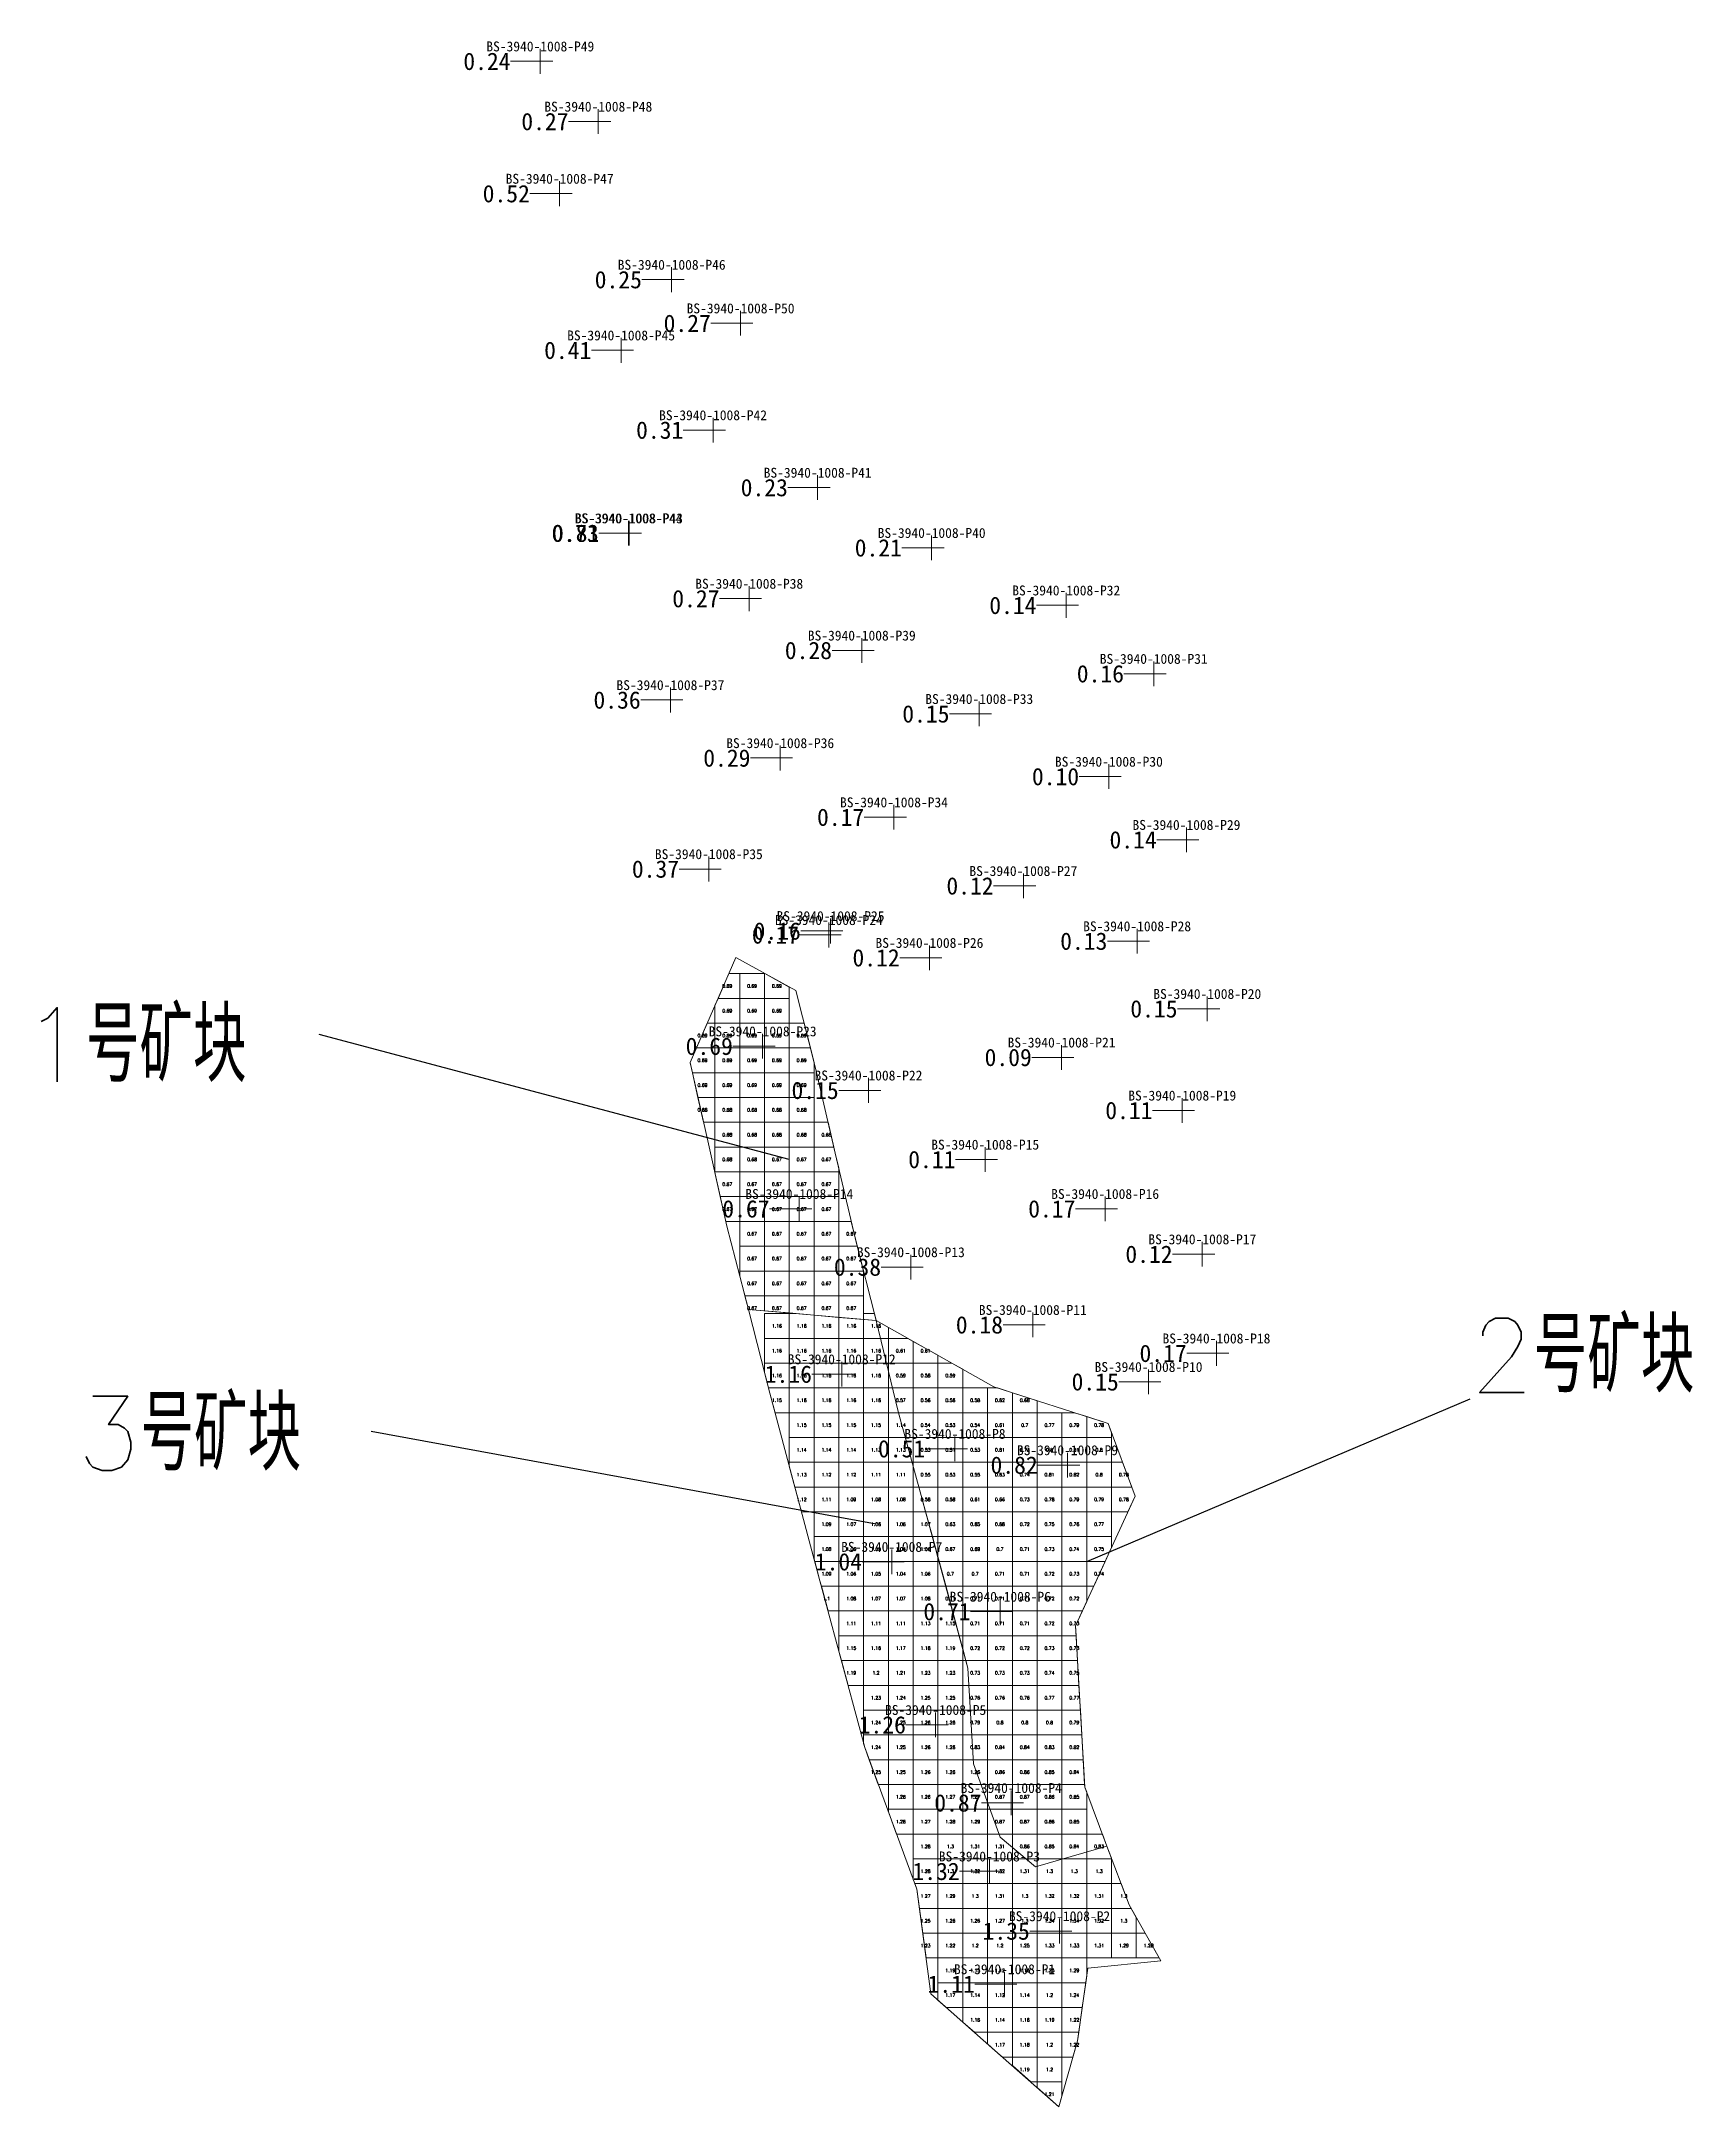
# Model space of a CAD drawing. Header units: inches. Extents: x 470065.1 to 470131.8, y 4349724.3 to 4349807.6.
import ezdxf
from ezdxf.enums import TextEntityAlignment as Align

# ---------------------------------------------------------------- set-up
doc = ezdxf.new("R2010")
doc.units = ezdxf.units.IN
doc.header["$MEASUREMENT"] = 0
for name, color, linetype, lineweight in [('0.500-1.000', 7, 'Continuous', 0), ('点', 7, 'Continuous', 0), ('爆区方格网', 7, 'Continuous', 0), ('线条', 7, 'Continuous', 0), ('钻孔', 7, 'Continuous', 0)]:
    doc.layers.add(name, color=color, linetype=linetype, lineweight=lineweight)
doc.styles.add('3dmine_textStyle_1', font='txt.shx', dxfattribs={"height": 1, "bigfont": 'gbcbig.shx'})
doc.styles.add('3dmine_textStyle_2', font='simsunb.ttf', dxfattribs={"height": 1})
doc.styles.add('Standard_Shx', font='txt.shx', dxfattribs={"bigfont": 'gbcbig.shx'})

msp = doc.modelspace()

# ---------------------------------------------------------------- hatches: boundary and pattern name
at = {"layer": '钻孔', "linetype": 'Continuous', "lineweight": 0, "true_color": 0x808080, "extrusion": (0, 1, 0)}
for points in [[(-470086.26, 3929.61), (-470085.26, 3929.61), (-470085.26, 3941.61), (-470086.26, 3941.61)], [(-470088.6, 3930.13), (-470087.6, 3930.13), (-470087.6, 3941.13), (-470088.6, 3941.13)], [(-470091.56, 3930.33), (-470090.56, 3930.33), (-470090.56, 3940.33), (-470091.56, 3940.33)], [(-470094.34, 3930.39), (-470093.34, 3930.39), (-470093.34, 3940.39), (-470094.34, 3940.39)], [(-470089.52, 3930.47), (-470088.52, 3930.47), (-470088.52, 3940.47), (-470089.52, 3940.47)], [(-470093.23, 3929.9), (-470092.23, 3929.9), (-470092.23, 3940.9), (-470093.23, 3940.9)], [(-470097.45, 3929.87), (-470096.45, 3929.87), (-470096.45, 3939.87), (-470097.45, 3939.87)], [(-470102.05, 3929.83), (-470101.05, 3929.83), (-470101.05, 3939.83), (-470102.05, 3939.83)], [(-470094.69, 3929.93), (-470093.69, 3929.93), (-470093.69, 3940.93), (-470094.69, 3940.93)], [(-470107.48, 3930.16), (-470106.48, 3930.16), (-470106.48, 3940.16), (-470107.48, 3940.16)], [(-470099.23, 3930.16), (-470098.23, 3930.16), (-470098.23, 3940.16), (-470099.23, 3940.16)], [(-470111.01, 3930.07), (-470110.01, 3930.07), (-470110.01, 3940.07), (-470111.01, 3940.07)], [(-470091.51, 3929.52), (-470090.51, 3929.52), (-470090.51, 3941.52), (-470091.51, 3941.52)], [(-470103.97, 3930.13), (-470102.97, 3930.13), (-470102.97, 3940.13), (-470103.97, 3940.13)], [(-470095.94, 3930.06), (-470094.94, 3930.06), (-470094.94, 3941.06), (-470095.94, 3941.06)], [(-470109.2, 3930.42), (-470108.2, 3930.42), (-470108.2, 3940.42), (-470109.2, 3940.42)], [(-470100.53, 3929.64), (-470099.53, 3929.64), (-470099.53, 3940.64), (-470100.53, 3940.64)], [(-470112.33, 3930.32), (-470111.33, 3930.32), (-470111.33, 3940.32), (-470112.33, 3940.32)], [(-470093.06, 3930.34), (-470092.06, 3930.34), (-470092.06, 3941.34), (-470093.06, 3941.34)], [(-470105.75, 3929.6), (-470104.75, 3929.6), (-470104.75, 3940.6), (-470105.75, 3940.6)], [(-470097.9, 3930.11), (-470096.9, 3930.11), (-470096.9, 3941.11), (-470097.9, 3941.11)], [(-470097.97, 3929.98), (-470096.97, 3929.98), (-470096.97, 3940.98), (-470097.97, 3940.98)], [(-470110.34, 3929.51), (-470109.34, 3929.51), (-470109.34, 3940.51), (-470110.34, 3940.51)], [(-470101.96, 3930.16), (-470100.96, 3930.16), (-470100.96, 3941.16), (-470101.96, 3941.16)], [(-470113.17, 3929.61), (-470112.17, 3929.61), (-470112.17, 3940.61), (-470113.17, 3940.61)], [(-470107.29, 3930.09), (-470106.29, 3930.09), (-470106.29, 3941.09), (-470107.29, 3941.09)], [(-470099.5, 3930.43), (-470098.5, 3930.43), (-470098.5, 3941.43), (-470099.5, 3941.43)], [(-470112.16, 3929.86), (-470111.16, 3929.86), (-470111.16, 3940.86), (-470112.16, 3940.86)], [(-470104.21, 3930.42), (-470103.21, 3930.42), (-470103.21, 3941.42), (-470104.21, 3941.42)], [(-470109.05, 3930.09), (-470108.05, 3930.09), (-470108.05, 3941.09), (-470109.05, 3941.09)], [(-470112.97, 3930.12), (-470111.97, 3930.12), (-470111.97, 3941.12), (-470112.97, 3941.12)], [(-470101.21, 3929.62), (-470100.21, 3929.62), (-470100.21, 3941.62), (-470101.21, 3941.62)], [(-470106.13, 3930.39), (-470105.13, 3930.39), (-470105.13, 3941.39), (-470106.13, 3941.39)], [(-470113.54, 3930.43), (-470112.54, 3930.43), (-470112.54, 3941.43), (-470113.54, 3941.43)], [(-470110.8, 3930.35), (-470109.8, 3930.35), (-470109.8, 3941.35), (-470110.8, 3941.35)]]:
    msp.add_hatch(color=8, dxfattribs=at).paths.add_polyline_path(points, flags=0)
at = {"layer": '钻孔', "linetype": 'Continuous', "lineweight": 0, "true_color": 0x00ffff, "extrusion": (0, 1, 0)}
for points in [[(-470087.04, 3930), (-470086.04, 3930), (-470086.04, 3941), (-470087.04, 3941)], [(-470089.82, 3929.51), (-470088.82, 3929.51), (-470088.82, 3941.51), (-470089.82, 3941.51)], [(-470089.84, 3929.52), (-470088.84, 3929.52), (-470088.84, 3941.52), (-470089.84, 3941.52)], [(-470095.23, 3930.39), (-470094.23, 3930.39), (-470094.23, 3941.39), (-470095.23, 3941.39)], [(-470096.71, 3930.27), (-470095.71, 3930.27), (-470095.71, 3941.27), (-470096.71, 3941.27)], [(-470102.99, 3930.37), (-470101.99, 3930.37), (-470101.99, 3941.37), (-470102.99, 3941.37)], [(-470107.53, 3929.72), (-470106.53, 3929.72), (-470106.53, 3941.72), (-470107.53, 3941.72)], [(-470104.82, 3929.51), (-470103.82, 3929.51), (-470103.82, 3941.51), (-470104.82, 3941.51)], [(-470105.26, 3930.31), (-470104.26, 3930.31), (-470104.26, 3941.31), (-470105.26, 3941.31)]]:
    msp.add_hatch(color=4, dxfattribs=at).paths.add_polyline_path(points, flags=0)
at = {"layer": '钻孔', "linetype": 'Continuous', "lineweight": 0, "true_color": 0x0000ff, "extrusion": (0, 1, 0)}
for points in [[(-470098.42, 3929.76), (-470097.42, 3929.76), (-470097.42, 3941.76), (-470098.42, 3941.76)], [(-470100.44, 3929.67), (-470099.44, 3929.67), (-470099.44, 3941.67), (-470100.44, 3941.67)], [(-470102.21, 3929.5), (-470101.21, 3929.5), (-470101.21, 3941.5), (-470102.21, 3941.5)], [(-470104.38, 3930.18), (-470103.38, 3930.18), (-470103.38, 3941.18), (-470104.38, 3941.18)], [(-470107.21, 3929.79), (-470106.21, 3929.79), (-470106.21, 3940.79), (-470107.21, 3940.79)], [(-470104.99, 3929.86), (-470103.99, 3929.86), (-470103.99, 3940.86), (-470104.99, 3940.86)]]:
    msp.add_hatch(color=5, dxfattribs=at).paths.add_polyline_path(points, flags=0)

# ---------------------------------------------------------------- linework, layer by layer
for p, q in [((470095.305, 4349762.471, 3941.39), (470076.344, 4349767.52)), ((470107.305, 4349746.254, 3941.72), (470122.772, 4349752.81)), ((470098.805, 4349747.754, 3941.67), (470078.438, 4349751.491))]:
    msp.add_line(p, q)
at = {"color": 5, "linetype": 'Continuous', "lineweight": 0, "true_color": 0x0000ff, "elevation": 3941.515}
msp.add_lwpolyline([(470093.654, 4349756.421), (470098.815, 4349755.97), (470099.705, 4349752.305), (470101.63, 4349745.235), (470102.515, 4349741.945), (470102.735, 4349738.085), (470103.82, 4349735.13), (470105.235, 4349733.925), (470108.123, 4349734.769), (470109.017, 4349732.399), (470110.297, 4349730.141), (470107.348, 4349729.836), (470106.935, 4349726.912), (470106.186, 4349724.253), (470103.601, 4349726.527), (470101.017, 4349728.802), (470100.45, 4349733.025), (470098.348, 4349738.752), (470096.542, 4349745.464), (470094.521, 4349753.036), (470093.654, 4349756.421), (470093.654, 4349756.421)], dxfattribs=at)
at = {"color": 4, "linetype": 'Continuous', "lineweight": 0, "true_color": 0x00ffff, "elevation": 3941.69}
msp.add_lwpolyline([(470098.815, 4349755.97), (470103.56, 4349753.3), (470108.165, 4349751.82), (470109.257, 4349748.889), (470106.858, 4349743.657), (470107.043, 4349740.398), (470107.229, 4349737.139), (470108.123, 4349734.769), (470105.235, 4349733.925), (470103.82, 4349735.13), (470102.735, 4349738.085), (470102.515, 4349741.945), (470100.667, 4349748.77), (470099.705, 4349752.305), (470098.815, 4349755.97), (470098.815, 4349755.97)], dxfattribs=at)
at = {"layer": '0.500-1.000', "color": 4, "linetype": 'Continuous', "lineweight": 0, "true_color": 0x00ffff}
msp.add_lwpolyline([(470095.565, 4349769.285), (470096.365, 4349766.15), (470096.824, 4349764.178), (470097.163, 4349762.728), (470097.96, 4349759.305), (470098.815, 4349755.97), (470093.654, 4349756.421), (470092.793, 4349759.778), (470092.044, 4349763.1), (470091.304, 4349766.38), (470093.145, 4349770.615), (470095.565, 4349769.285)], dxfattribs=at)
at = {"layer": '点', "color": 138, "linetype": 'Continuous', "lineweight": 0, "true_color": 0x004c4c}
for points, elevation in [([(470085.76, 4349806.78), (470084.76, 4349806.78)], 3941.61), ([(470085.26, 4349806.28), (470085.26, 4349807.28)], 3941.61), ([(470088.1, 4349804.35), (470087.1, 4349804.35)], 3941.13), ([(470087.6, 4349803.85), (470087.6, 4349804.85)], 3941.13), ([(470086.04, 4349800.94), (470086.04, 4349801.94)], 3941), ([(470086.54, 4349801.44), (470085.54, 4349801.44)], 3941), ([(470090.56, 4349797.47), (470090.56, 4349798.47)], 3940.33), ([(470091.06, 4349797.97), (470090.06, 4349797.97)], 3940.33), ([(470093.84, 4349796.21), (470092.84, 4349796.21)], 3940.39), ([(470093.34, 4349795.71), (470093.34, 4349796.71)], 3940.39), ([(470089.02, 4349795.12), (470088.02, 4349795.12)], 3940.47), ([(470088.52, 4349794.62), (470088.52, 4349795.62)], 3940.47), ([(470092.73, 4349791.9), (470091.73, 4349791.9)], 3940.9), ([(470092.23, 4349791.4), (470092.23, 4349792.4)], 3940.9), ([(470096.95, 4349789.58), (470095.95, 4349789.58)], 3939.87), ([(470096.45, 4349789.08), (470096.45, 4349790.08)], 3939.87), ([(470089.32, 4349787.74), (470088.32, 4349787.74)], 3941.51), ([(470089.34, 4349787.74), (470088.34, 4349787.74)], 3941.52), ([(470088.82, 4349787.24), (470088.82, 4349788.24)], 3941.51), ([(470088.84, 4349787.24), (470088.84, 4349788.24)], 3941.52), ([(470101.05, 4349786.65), (470101.05, 4349787.65)], 3939.83), ([(470101.55, 4349787.15), (470100.55, 4349787.15)], 3939.83), ([(470093.69, 4349784.6), (470093.69, 4349785.6)], 3940.93), ([(470106.48, 4349784.33), (470106.48, 4349785.33)], 3940.16), ([(470094.19, 4349785.1), (470093.19, 4349785.1)], 3940.93), ([(470106.98, 4349784.83), (470105.98, 4349784.83)], 3940.16), ([(470098.23, 4349782.51), (470098.23, 4349783.51)], 3940.16), ([(470098.73, 4349783.01), (470097.73, 4349783.01)], 3940.16), ([(470110.51, 4349782.07), (470109.51, 4349782.07)], 3940.07), ([(470110.01, 4349781.57), (470110.01, 4349782.57)], 3940.07), ([(470091.01, 4349781.01), (470090.01, 4349781.01)], 3941.52), ([(470090.51, 4349780.51), (470090.51, 4349781.51)], 3941.52), ([(470102.97, 4349779.95), (470102.97, 4349780.95)], 3940.13), ([(470103.47, 4349780.45), (470102.47, 4349780.45)], 3940.13), ([(470095.44, 4349778.67), (470094.44, 4349778.67)], 3941.06), ([(470094.94, 4349778.17), (470094.94, 4349779.17)], 3941.06), ([(470108.7, 4349777.92), (470107.7, 4349777.92)], 3940.42), ([(470108.2, 4349777.42), (470108.2, 4349778.42)], 3940.42), ([(470099.53, 4349775.78), (470099.53, 4349776.78)], 3940.64), ([(470100.03, 4349776.28), (470099.03, 4349776.28)], 3940.64), ([(470111.83, 4349775.37), (470110.83, 4349775.37)], 3940.32), ([(470111.33, 4349774.87), (470111.33, 4349775.87)], 3940.32), ([(470092.06, 4349773.69), (470092.06, 4349774.69)], 3941.34), ([(470092.56, 4349774.19), (470091.56, 4349774.19)], 3941.34), ([(470105.25, 4349773.51), (470104.25, 4349773.51)], 3940.6), ([(470104.75, 4349773.01), (470104.75, 4349774.01)], 3940.6), ([(470096.9, 4349771.03), (470096.9, 4349772.03)], 3941.11), ([(470096.97, 4349771.19), (470096.97, 4349772.19)], 3940.98), ([(470109.34, 4349770.78), (470109.34, 4349771.78)], 3940.51), ([(470097.4, 4349771.53), (470096.4, 4349771.53)], 3941.11), ([(470097.47, 4349771.69), (470096.47, 4349771.69)], 3940.98), ([(470100.96, 4349770.11), (470100.96, 4349771.11)], 3941.16), ([(470109.84, 4349771.28), (470108.84, 4349771.28)], 3940.51), ([(470101.46, 4349770.61), (470100.46, 4349770.61)], 3941.16), ([(470112.67, 4349768.55), (470111.67, 4349768.55)], 3940.61), ([(470112.17, 4349768.05), (470112.17, 4349769.05)], 3940.61), ([(470094.73, 4349767.04), (470093.73, 4349767.04)], 3941.39), ([(470094.23, 4349766.54), (470094.23, 4349767.54)], 3941.39), ([(470106.29, 4349766.09), (470106.29, 4349767.09)], 3941.09), ([(470106.79, 4349766.59), (470105.79, 4349766.59)], 3941.09), ([(470099, 4349765.26), (470098, 4349765.26)], 3941.43), ([(470098.5, 4349764.76), (470098.5, 4349765.76)], 3941.43), ([(470111.66, 4349764.45), (470110.66, 4349764.45)], 3940.86), ([(470111.16, 4349763.95), (470111.16, 4349764.95)], 3940.86), ([(470103.21, 4349761.97), (470103.21, 4349762.97)], 3941.42), ([(470103.71, 4349762.47), (470102.71, 4349762.47)], 3941.42), ([(470095.71, 4349759.98), (470095.71, 4349760.98)], 3941.27), ([(470108.05, 4349759.98), (470108.05, 4349760.98)], 3941.09), ([(470096.21, 4349760.48), (470095.21, 4349760.48)], 3941.27), ([(470108.55, 4349760.48), (470107.55, 4349760.48)], 3941.09), ([(470100.21, 4349757.63), (470100.21, 4349758.63)], 3941.62), ([(470112.47, 4349758.65), (470111.47, 4349758.65)], 3941.12), ([(470111.97, 4349758.15), (470111.97, 4349759.15)], 3941.12), ([(470100.71, 4349758.13), (470099.71, 4349758.13)], 3941.62), ([(470105.13, 4349755.3), (470105.13, 4349756.3)], 3941.39), ([(470105.63, 4349755.8), (470104.63, 4349755.8)], 3941.39), ([(470112.54, 4349754.15), (470112.54, 4349755.15)], 3941.43), ([(470097.42, 4349753.31), (470097.42, 4349754.31)], 3941.76), ([(470113.04, 4349754.65), (470112.04, 4349754.65)], 3941.43), ([(470097.92, 4349753.81), (470096.92, 4349753.81)], 3941.76), ([(470110.3, 4349753.5), (470109.3, 4349753.5)], 3941.35), ([(470109.8, 4349753), (470109.8, 4349754)], 3941.35), ([(470101.99, 4349750.3), (470101.99, 4349751.3)], 3941.37), ([(470102.49, 4349750.8), (470101.49, 4349750.8)], 3941.37), ([(470107.03, 4349750.14), (470106.03, 4349750.14)], 3941.72), ([(470106.53, 4349749.64), (470106.53, 4349750.64)], 3941.72), ([(470099.94, 4349746.24), (470098.94, 4349746.24)], 3941.67), ([(470099.44, 4349745.74), (470099.44, 4349746.74)], 3941.67), ([(470103.82, 4349743.73), (470103.82, 4349744.73)], 3941.51), ([(470104.32, 4349744.23), (470103.32, 4349744.23)], 3941.51), ([(470101.21, 4349739.16), (470101.21, 4349740.16)], 3941.5), ([(470101.71, 4349739.66), (470100.71, 4349739.66)], 3941.5), ([(470104.26, 4349736.01), (470104.26, 4349737.01)], 3941.31), ([(470104.76, 4349736.51), (470103.76, 4349736.51)], 3941.31), ([(470103.88, 4349733.75), (470102.88, 4349733.75)], 3941.18), ([(470103.38, 4349733.25), (470103.38, 4349734.25)], 3941.18), ([(470106.21, 4349730.84), (470106.21, 4349731.84)], 3940.79), ([(470106.71, 4349731.34), (470105.71, 4349731.34)], 3940.79), ([(470103.99, 4349728.7), (470103.99, 4349729.7)], 3940.86), ([(470104.49, 4349729.2), (470103.49, 4349729.2)], 3940.86)]:
    msp.add_lwpolyline(points, dxfattribs=dict(at, elevation=elevation))
at = {"layer": '爆区方格网', "color": 4, "linetype": 'Continuous', "lineweight": 0, "true_color": 0x00ffff}
for points, elevation in [([(470093.305, 4349768.971), (470092.43, 4349768.971), (470092.865, 4349769.971), (470093.305, 4349769.971), (470093.305, 4349768.971)], 3941.39), ([(470094.305, 4349768.971), (470093.305, 4349768.971), (470093.305, 4349769.971), (470094.305, 4349769.971), (470094.305, 4349768.971)], 3941.39), ([(470095.305, 4349769.428), (470095.305, 4349768.971), (470094.305, 4349768.971), (470094.305, 4349769.971), (470094.318, 4349769.971), (470095.305, 4349769.428)], 3941.39), ([(470093.305, 4349767.971), (470092.305, 4349767.971), (470092.305, 4349768.682), (470092.43, 4349768.971), (470093.305, 4349768.971), (470093.305, 4349767.971)], 3941.39), ([(470094.305, 4349767.971), (470093.305, 4349767.971), (470093.305, 4349768.971), (470094.305, 4349768.971), (470094.305, 4349767.971)], 3941.39), ([(470095.305, 4349767.971), (470094.305, 4349767.971), (470094.305, 4349768.971), (470095.305, 4349768.971), (470095.305, 4349767.971)], 3941.39), ([(470092.305, 4349766.971), (470091.56, 4349766.971), (470091.995, 4349767.971), (470092.305, 4349767.971), (470092.305, 4349766.971)], 3941.39), ([(470093.305, 4349766.971), (470092.305, 4349766.971), (470092.305, 4349767.971), (470093.305, 4349767.971), (470093.305, 4349766.971)], 3941.39), ([(470094.305, 4349766.971), (470093.305, 4349766.971), (470093.305, 4349767.971), (470094.305, 4349767.971), (470094.305, 4349766.971)], 3941.39), ([(470095.305, 4349766.971), (470094.305, 4349766.971), (470094.305, 4349767.971), (470095.305, 4349767.971), (470095.305, 4349766.971)], 3941.39), ([(470096.156, 4349766.971), (470095.305, 4349766.971), (470095.305, 4349767.971), (470095.9, 4349767.971), (470096.156, 4349766.971)], 3941.39), ([(470092.305, 4349765.971), (470091.396, 4349765.971), (470091.305, 4349766.375), (470091.305, 4349766.382), (470091.56, 4349766.971), (470092.305, 4349766.971), (470092.305, 4349765.971)], 3941.39), ([(470093.305, 4349765.971), (470092.305, 4349765.971), (470092.305, 4349766.971), (470093.305, 4349766.971), (470093.305, 4349765.971)], 3941.39), ([(470094.305, 4349765.971), (470093.305, 4349765.971), (470093.305, 4349766.971), (470094.305, 4349766.971), (470094.305, 4349765.971)], 3941.39), ([(470095.305, 4349765.971), (470094.305, 4349765.971), (470094.305, 4349766.971), (470095.305, 4349766.971), (470095.305, 4349765.971)], 3941.39), ([(470096.305, 4349766.387), (470096.305, 4349765.971), (470095.305, 4349765.971), (470095.305, 4349766.971), (470096.156, 4349766.971), (470096.305, 4349766.387)], 3941.39), ([(470092.305, 4349764.971), (470091.621, 4349764.971), (470091.396, 4349765.971), (470092.305, 4349765.971), (470092.305, 4349764.971)], 3941.39), ([(470093.305, 4349764.971), (470092.305, 4349764.971), (470092.305, 4349765.971), (470093.305, 4349765.971), (470093.305, 4349764.971)], 3941.39), ([(470094.305, 4349764.971), (470093.305, 4349764.971), (470093.305, 4349765.971), (470094.305, 4349765.971), (470094.305, 4349764.971)], 3941.39), ([(470095.305, 4349764.971), (470094.305, 4349764.971), (470094.305, 4349765.971), (470095.305, 4349765.971), (470095.305, 4349764.971)], 3941.39), ([(470096.305, 4349764.971), (470095.305, 4349764.971), (470095.305, 4349765.971), (470096.305, 4349765.971), (470096.305, 4349764.971)], 3941.39), ([(470092.305, 4349763.971), (470091.847, 4349763.971), (470091.621, 4349764.971), (470092.305, 4349764.971), (470092.305, 4349763.971)], 3941.39), ([(470093.305, 4349763.971), (470092.305, 4349763.971), (470092.305, 4349764.971), (470093.305, 4349764.971), (470093.305, 4349763.971)], 3941.39), ([(470094.305, 4349763.971), (470093.305, 4349763.971), (470093.305, 4349764.971), (470094.305, 4349764.971), (470094.305, 4349763.971)], 3941.39), ([(470095.305, 4349763.971), (470094.305, 4349763.971), (470094.305, 4349764.971), (470095.305, 4349764.971), (470095.305, 4349763.971)], 3941.39), ([(470096.305, 4349763.971), (470095.305, 4349763.971), (470095.305, 4349764.971), (470096.305, 4349764.971), (470096.305, 4349763.971)], 3941.39), ([(470093.305, 4349762.971), (470092.305, 4349762.971), (470092.305, 4349763.971), (470093.305, 4349763.971), (470093.305, 4349762.971)], 3941.39), ([(470094.305, 4349762.971), (470093.305, 4349762.971), (470093.305, 4349763.971), (470094.305, 4349763.971), (470094.305, 4349762.971)], 3941.39), ([(470095.305, 4349762.971), (470094.305, 4349762.971), (470094.305, 4349763.971), (470095.305, 4349763.971), (470095.305, 4349762.971)], 3941.39), ([(470096.305, 4349762.971), (470095.305, 4349762.971), (470095.305, 4349763.971), (470096.305, 4349763.971), (470096.305, 4349762.971)], 3941.39), ([(470097.106, 4349762.971), (470096.305, 4349762.971), (470096.305, 4349763.971), (470096.873, 4349763.971), (470097.106, 4349762.971)], 3941.39), ([(470093.305, 4349761.971), (470092.305, 4349761.971), (470092.305, 4349762.971), (470093.305, 4349762.971), (470093.305, 4349761.971)], 3941.39), ([(470094.305, 4349761.971), (470093.305, 4349761.971), (470093.305, 4349762.971), (470094.305, 4349762.971), (470094.305, 4349761.971)], 3941.39), ([(470095.305, 4349761.971), (470094.305, 4349761.971), (470094.305, 4349762.971), (470095.305, 4349762.971), (470095.305, 4349761.971)], 3941.39), ([(470096.305, 4349761.971), (470095.305, 4349761.971), (470095.305, 4349762.971), (470096.305, 4349762.971), (470096.305, 4349761.971)], 3941.39), ([(470097.163, 4349762.728), (470097.305, 4349762.118), (470097.305, 4349761.971), (470096.305, 4349761.971), (470096.305, 4349762.971), (470097.106, 4349762.971), (470097.163, 4349762.728)], 3941.39), ([(470093.305, 4349760.971), (470092.524, 4349760.971), (470092.305, 4349761.943), (470092.305, 4349761.971), (470093.305, 4349761.971), (470093.305, 4349760.971)], 3941.39), ([(470094.305, 4349760.971), (470093.305, 4349760.971), (470093.305, 4349761.971), (470094.305, 4349761.971), (470094.305, 4349760.971)], 3941.39), ([(470095.305, 4349760.971), (470094.305, 4349760.971), (470094.305, 4349761.971), (470095.305, 4349761.971), (470095.305, 4349760.971)], 3941.39), ([(470096.305, 4349760.971), (470095.305, 4349760.971), (470095.305, 4349761.971), (470096.305, 4349761.971), (470096.305, 4349760.971)], 3941.39), ([(470097.305, 4349760.971), (470096.305, 4349760.971), (470096.305, 4349761.971), (470097.305, 4349761.971), (470097.305, 4349760.971)], 3941.39), ([(470093.305, 4349759.971), (470092.75, 4349759.971), (470092.524, 4349760.971), (470093.305, 4349760.971), (470093.305, 4349759.971)], 3941.39), ([(470094.305, 4349759.971), (470093.305, 4349759.971), (470093.305, 4349760.971), (470094.305, 4349760.971), (470094.305, 4349759.971)], 3941.39), ([(470095.305, 4349759.971), (470094.305, 4349759.971), (470094.305, 4349760.971), (470095.305, 4349760.971), (470095.305, 4349759.971)], 3941.39), ([(470096.305, 4349759.971), (470095.305, 4349759.971), (470095.305, 4349760.971), (470096.305, 4349760.971), (470096.305, 4349759.971)], 3941.39), ([(470097.305, 4349759.971), (470096.305, 4349759.971), (470096.305, 4349760.971), (470097.305, 4349760.971), (470097.305, 4349759.971)], 3941.39), ([(470094.305, 4349758.971), (470093.305, 4349758.971), (470093.305, 4349759.971), (470094.305, 4349759.971), (470094.305, 4349758.971)], 3941.39), ([(470095.305, 4349758.971), (470094.305, 4349758.971), (470094.305, 4349759.971), (470095.305, 4349759.971), (470095.305, 4349758.971)], 3941.39), ([(470096.305, 4349758.971), (470095.305, 4349758.971), (470095.305, 4349759.971), (470096.305, 4349759.971), (470096.305, 4349758.971)], 3941.39), ([(470097.305, 4349758.971), (470096.305, 4349758.971), (470096.305, 4349759.971), (470097.305, 4349759.971), (470097.305, 4349758.971)], 3941.39), ([(470097.96, 4349759.305), (470098.046, 4349758.971), (470097.305, 4349758.971), (470097.305, 4349759.971), (470097.805, 4349759.971), (470097.96, 4349759.305)], 3941.39), ([(470094.305, 4349757.971), (470093.305, 4349757.971), (470093.305, 4349758.971), (470094.305, 4349758.971), (470094.305, 4349757.971)], 3941.39), ([(470095.305, 4349757.971), (470094.305, 4349757.971), (470094.305, 4349758.971), (470095.305, 4349758.971), (470095.305, 4349757.971)], 3941.39), ([(470096.305, 4349757.971), (470095.305, 4349757.971), (470095.305, 4349758.971), (470096.305, 4349758.971), (470096.305, 4349757.971)], 3941.39), ([(470097.305, 4349757.971), (470096.305, 4349757.971), (470096.305, 4349758.971), (470097.305, 4349758.971), (470097.305, 4349757.971)], 3941.39), ([(470098.302, 4349757.971), (470097.305, 4349757.971), (470097.305, 4349758.971), (470098.046, 4349758.971), (470098.302, 4349757.971)], 3941.39), ([(470094.305, 4349756.971), (470093.513, 4349756.971), (470093.305, 4349757.783), (470093.305, 4349757.971), (470094.305, 4349757.971), (470094.305, 4349756.971)], 3941.39), ([(470095.305, 4349756.971), (470094.305, 4349756.971), (470094.305, 4349757.971), (470095.305, 4349757.971), (470095.305, 4349756.971)], 3941.39), ([(470096.305, 4349756.971), (470095.305, 4349756.971), (470095.305, 4349757.971), (470096.305, 4349757.971), (470096.305, 4349756.971)], 3941.39), ([(470097.305, 4349756.971), (470096.305, 4349756.971), (470096.305, 4349757.971), (470097.305, 4349757.971), (470097.305, 4349756.971)], 3941.39), ([(470098.305, 4349757.961), (470098.305, 4349756.971), (470097.305, 4349756.971), (470097.305, 4349757.971), (470098.302, 4349757.971), (470098.305, 4349757.961)], 3941.39), ([(470094.305, 4349756.364), (470093.654, 4349756.421), (470093.513, 4349756.971), (470094.305, 4349756.971), (470094.305, 4349756.364)], 3941.39), ([(470095.305, 4349756.277), (470094.305, 4349756.364), (470094.305, 4349756.971), (470095.305, 4349756.971), (470095.305, 4349756.277)], 3941.39), ([(470096.305, 4349756.189), (470095.305, 4349756.277), (470095.305, 4349756.971), (470096.305, 4349756.971), (470096.305, 4349756.189)], 3941.39), ([(470097.305, 4349756.102), (470096.305, 4349756.189), (470096.305, 4349756.971), (470097.305, 4349756.971), (470097.305, 4349756.102)], 3941.39), ([(470098.305, 4349756.014), (470097.305, 4349756.102), (470097.305, 4349756.971), (470098.305, 4349756.971), (470098.305, 4349756.014)], 3941.39), ([(470100.305, 4349755.132), (470100.305, 4349754.254), (470099.305, 4349754.254), (470099.305, 4349755.254), (470100.086, 4349755.254), (470100.305, 4349755.132)], 3941.72), ([(470101.305, 4349754.569), (470101.305, 4349754.254), (470100.305, 4349754.254), (470100.305, 4349755.132), (470101.305, 4349754.569)], 3941.72), ([(470100.305, 4349753.254), (470099.305, 4349753.254), (470099.305, 4349754.254), (470100.305, 4349754.254), (470100.305, 4349753.254)], 3941.72), ([(470101.305, 4349753.254), (470100.305, 4349753.254), (470100.305, 4349754.254), (470101.305, 4349754.254), (470101.305, 4349753.254)], 3941.72), ([(470102.305, 4349754.006), (470102.305, 4349753.254), (470101.305, 4349753.254), (470101.305, 4349754.254), (470101.863, 4349754.254), (470102.305, 4349754.006)], 3941.72), ([(470100.305, 4349752.254), (470099.305, 4349752.254), (470099.305, 4349753.254), (470100.305, 4349753.254), (470100.305, 4349752.254)], 3941.72), ([(470101.305, 4349752.254), (470100.305, 4349752.254), (470100.305, 4349753.254), (470101.305, 4349753.254), (470101.305, 4349752.254)], 3941.72), ([(470102.305, 4349752.254), (470101.305, 4349752.254), (470101.305, 4349753.254), (470102.305, 4349753.254), (470102.305, 4349752.254)], 3941.72), ([(470103.305, 4349752.254), (470102.305, 4349752.254), (470102.305, 4349753.254), (470103.305, 4349753.254), (470103.305, 4349752.254)], 3941.72), ([(470104.305, 4349753.061), (470104.305, 4349752.254), (470103.305, 4349752.254), (470103.305, 4349753.254), (470103.701, 4349753.254), (470104.305, 4349753.061)], 3941.72), ([(470105.305, 4349752.739), (470105.305, 4349752.254), (470104.305, 4349752.254), (470104.305, 4349753.061), (470105.305, 4349752.739)], 3941.72), ([(470101.305, 4349751.254), (470100.305, 4349751.254), (470100.305, 4349752.254), (470101.305, 4349752.254), (470101.305, 4349751.254)], 3941.72), ([(470102.305, 4349751.254), (470101.305, 4349751.254), (470101.305, 4349752.254), (470102.305, 4349752.254), (470102.305, 4349751.254)], 3941.72), ([(470103.305, 4349751.254), (470102.305, 4349751.254), (470102.305, 4349752.254), (470103.305, 4349752.254), (470103.305, 4349751.254)], 3941.72), ([(470104.305, 4349751.254), (470103.305, 4349751.254), (470103.305, 4349752.254), (470104.305, 4349752.254), (470104.305, 4349751.254)], 3941.72), ([(470105.305, 4349751.254), (470104.305, 4349751.254), (470104.305, 4349752.254), (470105.305, 4349752.254), (470105.305, 4349751.254)], 3941.72), ([(470106.305, 4349751.254), (470105.305, 4349751.254), (470105.305, 4349752.254), (470106.305, 4349752.254), (470106.305, 4349751.254)], 3941.72), ([(470107.305, 4349752.096), (470107.305, 4349751.254), (470106.305, 4349751.254), (470106.305, 4349752.254), (470106.813, 4349752.254), (470107.305, 4349752.096)], 3941.72), ([(470108.165, 4349751.82), (470108.305, 4349751.445), (470108.305, 4349751.254), (470107.305, 4349751.254), (470107.305, 4349752.096), (470108.165, 4349751.82)], 3941.72), ([(470101.305, 4349750.254), (470100.305, 4349750.254), (470100.305, 4349751.254), (470101.305, 4349751.254), (470101.305, 4349750.254)], 3941.72), ([(470102.305, 4349750.254), (470101.305, 4349750.254), (470101.305, 4349751.254), (470102.305, 4349751.254), (470102.305, 4349750.254)], 3941.72), ([(470103.305, 4349750.254), (470102.305, 4349750.254), (470102.305, 4349751.254), (470103.305, 4349751.254), (470103.305, 4349750.254)], 3941.72), ([(470104.305, 4349750.254), (470103.305, 4349750.254), (470103.305, 4349751.254), (470104.305, 4349751.254), (470104.305, 4349750.254)], 3941.72), ([(470105.305, 4349750.254), (470104.305, 4349750.254), (470104.305, 4349751.254), (470105.305, 4349751.254), (470105.305, 4349750.254)], 3941.72), ([(470106.305, 4349750.254), (470105.305, 4349750.254), (470105.305, 4349751.254), (470106.305, 4349751.254), (470106.305, 4349750.254)], 3941.72), ([(470107.305, 4349750.254), (470106.305, 4349750.254), (470106.305, 4349751.254), (470107.305, 4349751.254), (470107.305, 4349750.254)], 3941.72), ([(470108.305, 4349750.254), (470107.305, 4349750.254), (470107.305, 4349751.254), (470108.305, 4349751.254), (470108.305, 4349750.254)], 3941.72), ([(470101.305, 4349749.254), (470100.305, 4349749.254), (470100.305, 4349750.254), (470101.305, 4349750.254), (470101.305, 4349749.254)], 3941.72), ([(470102.305, 4349749.254), (470101.305, 4349749.254), (470101.305, 4349750.254), (470102.305, 4349750.254), (470102.305, 4349749.254)], 3941.72), ([(470103.305, 4349749.254), (470102.305, 4349749.254), (470102.305, 4349750.254), (470103.305, 4349750.254), (470103.305, 4349749.254)], 3941.72), ([(470104.305, 4349749.254), (470103.305, 4349749.254), (470103.305, 4349750.254), (470104.305, 4349750.254), (470104.305, 4349749.254)], 3941.72), ([(470105.305, 4349749.254), (470104.305, 4349749.254), (470104.305, 4349750.254), (470105.305, 4349750.254), (470105.305, 4349749.254)], 3941.72), ([(470106.305, 4349749.254), (470105.305, 4349749.254), (470105.305, 4349750.254), (470106.305, 4349750.254), (470106.305, 4349749.254)], 3941.72), ([(470107.305, 4349749.254), (470106.305, 4349749.254), (470106.305, 4349750.254), (470107.305, 4349750.254), (470107.305, 4349749.254)], 3941.72), ([(470108.305, 4349749.254), (470107.305, 4349749.254), (470107.305, 4349750.254), (470108.305, 4349750.254), (470108.305, 4349749.254)], 3941.72), ([(470109.121, 4349749.254), (470108.305, 4349749.254), (470108.305, 4349750.254), (470108.748, 4349750.254), (470109.121, 4349749.254)], 3941.72), ([(470101.305, 4349748.254), (470100.808, 4349748.254), (470100.667, 4349748.77), (470100.807, 4349748.254), (470100.305, 4349748.254), (470100.305, 4349749.254), (470101.305, 4349749.254), (470101.305, 4349748.254)], 3941.72), ([(470102.305, 4349748.254), (470101.305, 4349748.254), (470101.305, 4349749.254), (470102.305, 4349749.254), (470102.305, 4349748.254)], 3941.72), ([(470103.305, 4349748.254), (470102.305, 4349748.254), (470102.305, 4349749.254), (470103.305, 4349749.254), (470103.305, 4349748.254)], 3941.72), ([(470104.305, 4349748.254), (470103.305, 4349748.254), (470103.305, 4349749.254), (470104.305, 4349749.254), (470104.305, 4349748.254)], 3941.72), ([(470105.305, 4349748.254), (470104.305, 4349748.254), (470104.305, 4349749.254), (470105.305, 4349749.254), (470105.305, 4349748.254)], 3941.72), ([(470106.305, 4349748.254), (470105.305, 4349748.254), (470105.305, 4349749.254), (470106.305, 4349749.254), (470106.305, 4349748.254)], 3941.72), ([(470107.305, 4349748.254), (470106.305, 4349748.254), (470106.305, 4349749.254), (470107.305, 4349749.254), (470107.305, 4349748.254)], 3941.72), ([(470108.305, 4349748.254), (470107.305, 4349748.254), (470107.305, 4349749.254), (470108.305, 4349749.254), (470108.305, 4349748.254)], 3941.72), ([(470109.257, 4349748.889), (470108.966, 4349748.254), (470108.305, 4349748.254), (470108.305, 4349749.254), (470109.121, 4349749.254), (470109.257, 4349748.889)], 3941.72), ([(470102.305, 4349747.254), (470101.305, 4349747.254), (470101.305, 4349748.254), (470102.305, 4349748.254), (470102.305, 4349747.254)], 3941.72), ([(470103.305, 4349747.254), (470102.305, 4349747.254), (470102.305, 4349748.254), (470103.305, 4349748.254), (470103.305, 4349747.254)], 3941.72), ([(470104.305, 4349747.254), (470103.305, 4349747.254), (470103.305, 4349748.254), (470104.305, 4349748.254), (470104.305, 4349747.254)], 3941.72), ([(470105.305, 4349747.254), (470104.305, 4349747.254), (470104.305, 4349748.254), (470105.305, 4349748.254), (470105.305, 4349747.254)], 3941.72), ([(470106.305, 4349747.254), (470105.305, 4349747.254), (470105.305, 4349748.254), (470106.305, 4349748.254), (470106.305, 4349747.254)], 3941.72), ([(470107.305, 4349747.254), (470106.305, 4349747.254), (470106.305, 4349748.254), (470107.305, 4349748.254), (470107.305, 4349747.254)], 3941.72), ([(470108.305, 4349747.254), (470107.305, 4349747.254), (470107.305, 4349748.254), (470108.305, 4349748.254), (470108.305, 4349747.254)], 3941.72), ([(470102.305, 4349746.254), (470101.352, 4349746.254), (470101.305, 4349746.43), (470101.305, 4349746.43), (470101.305, 4349746.43), (470101.305, 4349747.254), (470102.305, 4349747.254), (470102.305, 4349746.254)], 3941.72), ([(470103.305, 4349746.254), (470102.305, 4349746.254), (470102.305, 4349747.254), (470103.305, 4349747.254), (470103.305, 4349746.254)], 3941.72), ([(470104.305, 4349746.254), (470103.305, 4349746.254), (470103.305, 4349747.254), (470104.305, 4349747.254), (470104.305, 4349746.254)], 3941.72), ([(470105.305, 4349746.254), (470104.305, 4349746.254), (470104.305, 4349747.254), (470105.305, 4349747.254), (470105.305, 4349746.254)], 3941.72), ([(470106.305, 4349746.254), (470105.305, 4349746.254), (470105.305, 4349747.254), (470106.305, 4349747.254), (470106.305, 4349746.254)], 3941.72), ([(470107.305, 4349746.254), (470106.305, 4349746.254), (470106.305, 4349747.254), (470107.305, 4349747.254), (470107.305, 4349746.254)], 3941.72), ([(470108.305, 4349746.812), (470108.049, 4349746.254), (470107.305, 4349746.254), (470107.305, 4349747.254), (470108.305, 4349747.254), (470108.305, 4349746.812)], 3941.72), ([(470101.348, 4349746.254), (470101.305, 4349746.254), (470101.305, 4349746.417), (470101.348, 4349746.254)], 3941.72), ([(470101.619, 4349745.254), (470101.305, 4349745.254), (470101.305, 4349746.254), (470101.348, 4349746.254), (470101.619, 4349745.254)], 3941.72), ([(470102.305, 4349745.254), (470101.625, 4349745.254), (470101.352, 4349746.254), (470102.305, 4349746.254), (470102.305, 4349745.254)], 3941.72), ([(470103.305, 4349745.254), (470102.305, 4349745.254), (470102.305, 4349746.254), (470103.305, 4349746.254), (470103.305, 4349745.254)], 3941.72), ([(470104.305, 4349745.254), (470103.305, 4349745.254), (470103.305, 4349746.254), (470104.305, 4349746.254), (470104.305, 4349745.254)], 3941.72), ([(470105.305, 4349745.254), (470104.305, 4349745.254), (470104.305, 4349746.254), (470105.305, 4349746.254), (470105.305, 4349745.254)], 3941.72), ([(470106.305, 4349745.254), (470105.305, 4349745.254), (470105.305, 4349746.254), (470106.305, 4349746.254), (470106.305, 4349745.254)], 3941.72), ([(470107.305, 4349745.254), (470106.305, 4349745.254), (470106.305, 4349746.254), (470107.305, 4349746.254), (470107.305, 4349745.254)], 3941.72), ([(470107.59, 4349745.254), (470107.305, 4349745.254), (470107.305, 4349746.254), (470108.049, 4349746.254), (470107.59, 4349745.254)], 3941.72), ([(470101.89, 4349744.254), (470101.305, 4349744.254), (470101.305, 4349745.254), (470101.619, 4349745.254), (470101.89, 4349744.254)], 3941.72), ([(470102.305, 4349744.254), (470101.894, 4349744.254), (470101.63, 4349745.235), (470101.625, 4349745.254), (470102.305, 4349745.254), (470102.305, 4349744.254)], 3941.72), ([(470103.305, 4349744.254), (470102.305, 4349744.254), (470102.305, 4349745.254), (470103.305, 4349745.254), (470103.305, 4349744.254)], 3941.72), ([(470104.305, 4349744.254), (470103.305, 4349744.254), (470103.305, 4349745.254), (470104.305, 4349745.254), (470104.305, 4349744.254)], 3941.72), ([(470105.305, 4349744.254), (470104.305, 4349744.254), (470104.305, 4349745.254), (470105.305, 4349745.254), (470105.305, 4349744.254)], 3941.72), ([(470106.305, 4349744.254), (470105.305, 4349744.254), (470105.305, 4349745.254), (470106.305, 4349745.254), (470106.305, 4349744.254)], 3941.72), ([(470107.305, 4349744.632), (470107.131, 4349744.254), (470106.305, 4349744.254), (470106.305, 4349745.254), (470107.305, 4349745.254), (470107.305, 4349744.632)], 3941.72), ([(470103.305, 4349743.254), (470102.305, 4349743.254), (470102.305, 4349744.254), (470103.305, 4349744.254), (470103.305, 4349743.254)], 3941.72), ([(470104.305, 4349743.254), (470103.305, 4349743.254), (470103.305, 4349744.254), (470104.305, 4349744.254), (470104.305, 4349743.254)], 3941.72), ([(470105.305, 4349743.254), (470104.305, 4349743.254), (470104.305, 4349744.254), (470105.305, 4349744.254), (470105.305, 4349743.254)], 3941.72), ([(470106.305, 4349743.254), (470105.305, 4349743.254), (470105.305, 4349744.254), (470106.305, 4349744.254), (470106.305, 4349743.254)], 3941.72), ([(470106.858, 4349743.657), (470106.88, 4349743.254), (470106.305, 4349743.254), (470106.305, 4349744.254), (470107.131, 4349744.254), (470106.858, 4349743.657)], 3941.72), ([(470103.305, 4349742.254), (470102.432, 4349742.254), (470102.305, 4349742.728), (470102.305, 4349743.254), (470103.305, 4349743.254), (470103.305, 4349742.254)], 3941.72), ([(470102.431, 4349742.254), (470102.305, 4349742.254), (470102.305, 4349742.723), (470102.431, 4349742.254)], 3941.72), ([(470104.305, 4349742.254), (470103.305, 4349742.254), (470103.305, 4349743.254), (470104.305, 4349743.254), (470104.305, 4349742.254)], 3941.72), ([(470105.305, 4349742.254), (470104.305, 4349742.254), (470104.305, 4349743.254), (470105.305, 4349743.254), (470105.305, 4349742.254)], 3941.72), ([(470106.305, 4349742.254), (470105.305, 4349742.254), (470105.305, 4349743.254), (470106.305, 4349743.254), (470106.305, 4349742.254)], 3941.72), ([(470106.937, 4349742.254), (470106.305, 4349742.254), (470106.305, 4349743.254), (470106.88, 4349743.254), (470106.937, 4349742.254)], 3941.72), ([(470103.305, 4349741.254), (470102.305, 4349741.254), (470102.305, 4349742.254), (470102.431, 4349742.254), (470102.515, 4349741.945), (470102.432, 4349742.254), (470103.305, 4349742.254), (470103.305, 4349741.254)], 3941.72), ([(470104.305, 4349741.254), (470103.305, 4349741.254), (470103.305, 4349742.254), (470104.305, 4349742.254), (470104.305, 4349741.254)], 3941.72), ([(470105.305, 4349741.254), (470104.305, 4349741.254), (470104.305, 4349742.254), (470105.305, 4349742.254), (470105.305, 4349741.254)], 3941.72), ([(470106.305, 4349741.254), (470105.305, 4349741.254), (470105.305, 4349742.254), (470106.305, 4349742.254), (470106.305, 4349741.254)], 3941.72), ([(470106.994, 4349741.254), (470106.305, 4349741.254), (470106.305, 4349742.254), (470106.937, 4349742.254), (470106.994, 4349741.254)], 3941.72), ([(470103.305, 4349740.254), (470102.305, 4349740.254), (470102.305, 4349741.254), (470103.305, 4349741.254), (470103.305, 4349740.254)], 3941.72), ([(470104.305, 4349740.254), (470103.305, 4349740.254), (470103.305, 4349741.254), (470104.305, 4349741.254), (470104.305, 4349740.254)], 3941.72), ([(470105.305, 4349740.254), (470104.305, 4349740.254), (470104.305, 4349741.254), (470105.305, 4349741.254), (470105.305, 4349740.254)], 3941.72), ([(470106.305, 4349740.254), (470105.305, 4349740.254), (470105.305, 4349741.254), (470106.305, 4349741.254), (470106.305, 4349740.254)], 3941.72), ([(470107.043, 4349740.398), (470107.051, 4349740.254), (470106.305, 4349740.254), (470106.305, 4349741.254), (470106.994, 4349741.254), (470107.043, 4349740.398)], 3941.72), ([(470103.305, 4349739.254), (470102.305, 4349739.254), (470102.305, 4349740.254), (470103.305, 4349740.254), (470103.305, 4349739.254)], 3941.72), ([(470104.305, 4349739.254), (470103.305, 4349739.254), (470103.305, 4349740.254), (470104.305, 4349740.254), (470104.305, 4349739.254)], 3941.72), ([(470105.305, 4349739.254), (470104.305, 4349739.254), (470104.305, 4349740.254), (470105.305, 4349740.254), (470105.305, 4349739.254)], 3941.72), ([(470106.305, 4349739.254), (470105.305, 4349739.254), (470105.305, 4349740.254), (470106.305, 4349740.254), (470106.305, 4349739.254)], 3941.72), ([(470107.108, 4349739.254), (470106.305, 4349739.254), (470106.305, 4349740.254), (470107.051, 4349740.254), (470107.108, 4349739.254)], 3941.72), ([(470103.305, 4349738.254), (470102.305, 4349738.254), (470102.305, 4349739.254), (470103.305, 4349739.254), (470103.305, 4349738.254)], 3941.72), ([(470104.305, 4349738.254), (470103.305, 4349738.254), (470103.305, 4349739.254), (470104.305, 4349739.254), (470104.305, 4349738.254)], 3941.72), ([(470105.305, 4349738.254), (470104.305, 4349738.254), (470104.305, 4349739.254), (470105.305, 4349739.254), (470105.305, 4349738.254)], 3941.72), ([(470106.305, 4349738.254), (470105.305, 4349738.254), (470105.305, 4349739.254), (470106.305, 4349739.254), (470106.305, 4349738.254)], 3941.72), ([(470107.165, 4349738.254), (470106.305, 4349738.254), (470106.305, 4349739.254), (470107.108, 4349739.254), (470107.165, 4349738.254)], 3941.72), ([(470104.305, 4349737.254), (470103.305, 4349737.254), (470103.305, 4349738.254), (470104.305, 4349738.254), (470104.305, 4349737.254)], 3941.72), ([(470105.305, 4349737.254), (470104.305, 4349737.254), (470104.305, 4349738.254), (470105.305, 4349738.254), (470105.305, 4349737.254)], 3941.72), ([(470106.305, 4349737.254), (470105.305, 4349737.254), (470105.305, 4349738.254), (470106.305, 4349738.254), (470106.305, 4349737.254)], 3941.72), ([(470107.222, 4349737.254), (470106.305, 4349737.254), (470106.305, 4349738.254), (470107.165, 4349738.254), (470107.222, 4349737.254)], 3941.72), ([(470104.305, 4349736.254), (470103.305, 4349736.254), (470103.305, 4349737.254), (470104.305, 4349737.254), (470104.305, 4349736.254)], 3941.72), ([(470105.305, 4349736.254), (470104.305, 4349736.254), (470104.305, 4349737.254), (470105.305, 4349737.254), (470105.305, 4349736.254)], 3941.72), ([(470106.305, 4349736.254), (470105.305, 4349736.254), (470105.305, 4349737.254), (470106.305, 4349737.254), (470106.305, 4349736.254)], 3941.72), ([(470107.229, 4349737.139), (470107.305, 4349736.939), (470107.305, 4349736.254), (470106.305, 4349736.254), (470106.305, 4349737.254), (470107.222, 4349737.254), (470107.229, 4349737.139)], 3941.72), ([(470104.305, 4349735.254), (470103.305, 4349735.254), (470103.305, 4349736.254), (470104.305, 4349736.254), (470104.305, 4349735.254)], 3941.72), ([(470105.305, 4349735.254), (470104.305, 4349735.254), (470104.305, 4349736.254), (470105.305, 4349736.254), (470105.305, 4349735.254)], 3941.72), ([(470106.305, 4349735.254), (470105.305, 4349735.254), (470105.305, 4349736.254), (470106.305, 4349736.254), (470106.305, 4349735.254)], 3941.72), ([(470107.305, 4349735.254), (470106.305, 4349735.254), (470106.305, 4349736.254), (470107.305, 4349736.254), (470107.305, 4349735.254)], 3941.72), ([(470105.305, 4349734.254), (470104.305, 4349734.254), (470104.305, 4349735.254), (470105.305, 4349735.254), (470105.305, 4349734.254)], 3941.72), ([(470106.305, 4349734.254), (470105.305, 4349734.254), (470105.305, 4349735.254), (470106.305, 4349735.254), (470106.305, 4349734.254)], 3941.72), ([(470107.305, 4349734.254), (470106.305, 4349734.254), (470106.305, 4349735.254), (470107.305, 4349735.254), (470107.305, 4349734.254)], 3941.72), ([(470108.123, 4349734.769), (470108.305, 4349734.287), (470108.305, 4349734.254), (470107.305, 4349734.254), (470107.305, 4349735.254), (470107.94, 4349735.254), (470108.123, 4349734.769)], 3941.72)]:
    msp.add_lwpolyline(points, dxfattribs=dict(at, elevation=elevation))
at = {"layer": '爆区方格网', "color": 5, "linetype": 'Continuous', "lineweight": 0, "true_color": 0x0000ff, "elevation": 3941.67}
for points in [[(470095.305, 4349755.254), (470094.305, 4349755.254), (470094.305, 4349756.254), (470095.305, 4349756.254), (470095.305, 4349755.254)], [(470096.305, 4349756.189), (470096.305, 4349755.254), (470095.305, 4349755.254), (470095.305, 4349756.254), (470095.56, 4349756.254), (470096.305, 4349756.189)], [(470097.305, 4349756.102), (470097.305, 4349755.254), (470096.305, 4349755.254), (470096.305, 4349756.189), (470097.305, 4349756.102)], [(470098.305, 4349756.014), (470098.305, 4349755.254), (470097.305, 4349755.254), (470097.305, 4349756.102), (470098.305, 4349756.014)], [(470098.815, 4349755.97), (470098.305, 4349756.014), (470098.815, 4349755.97), (470098.815, 4349755.97), (470098.815, 4349755.97), (470099.305, 4349755.694), (470099.305, 4349755.254), (470098.305, 4349755.254), (470098.305, 4349756.014), (470098.305, 4349756.254), (470098.742, 4349756.254), (470098.815, 4349755.97)], [(470095.305, 4349754.254), (470094.305, 4349754.254), (470094.305, 4349755.254), (470095.305, 4349755.254), (470095.305, 4349754.254)], [(470096.305, 4349754.254), (470095.305, 4349754.254), (470095.305, 4349755.254), (470096.305, 4349755.254), (470096.305, 4349754.254)], [(470097.305, 4349754.254), (470096.305, 4349754.254), (470096.305, 4349755.254), (470097.305, 4349755.254), (470097.305, 4349754.254)], [(470098.305, 4349754.254), (470097.305, 4349754.254), (470097.305, 4349755.254), (470098.305, 4349755.254), (470098.305, 4349754.254)], [(470099.305, 4349754.254), (470098.305, 4349754.254), (470098.305, 4349755.254), (470099.305, 4349755.254), (470099.305, 4349754.254)], [(470095.305, 4349753.254), (470094.465, 4349753.254), (470094.305, 4349753.882), (470094.305, 4349754.254), (470095.305, 4349754.254), (470095.305, 4349753.254)], [(470096.305, 4349753.254), (470095.305, 4349753.254), (470095.305, 4349754.254), (470096.305, 4349754.254), (470096.305, 4349753.254)], [(470097.305, 4349753.254), (470096.305, 4349753.254), (470096.305, 4349754.254), (470097.305, 4349754.254), (470097.305, 4349753.254)], [(470098.305, 4349753.254), (470097.305, 4349753.254), (470097.305, 4349754.254), (470098.305, 4349754.254), (470098.305, 4349753.254)], [(470099.305, 4349753.254), (470098.305, 4349753.254), (470098.305, 4349754.254), (470099.305, 4349754.254), (470099.305, 4349753.254)], [(470095.305, 4349752.254), (470094.73, 4349752.254), (470094.521, 4349753.036), (470094.465, 4349753.254), (470095.305, 4349753.254), (470095.305, 4349752.254)], [(470096.305, 4349752.254), (470095.305, 4349752.254), (470095.305, 4349753.254), (470096.305, 4349753.254), (470096.305, 4349752.254)], [(470097.305, 4349752.254), (470096.305, 4349752.254), (470096.305, 4349753.254), (470097.305, 4349753.254), (470097.305, 4349752.254)], [(470098.305, 4349752.254), (470097.305, 4349752.254), (470097.305, 4349753.254), (470098.305, 4349753.254), (470098.305, 4349752.254)], [(470099.305, 4349752.254), (470098.305, 4349752.254), (470098.305, 4349753.254), (470099.305, 4349753.254), (470099.305, 4349752.254)], [(470096.305, 4349751.254), (470095.305, 4349751.254), (470095.305, 4349752.254), (470096.305, 4349752.254), (470096.305, 4349751.254)], [(470097.305, 4349751.254), (470096.305, 4349751.254), (470096.305, 4349752.254), (470097.305, 4349752.254), (470097.305, 4349751.254)], [(470098.305, 4349751.254), (470097.305, 4349751.254), (470097.305, 4349752.254), (470098.305, 4349752.254), (470098.305, 4349751.254)], [(470099.305, 4349751.254), (470098.305, 4349751.254), (470098.305, 4349752.254), (470099.305, 4349752.254), (470099.305, 4349751.254)], [(470100.305, 4349751.254), (470099.305, 4349751.254), (470099.305, 4349752.254), (470100.305, 4349752.254), (470100.305, 4349751.254)], [(470096.305, 4349750.254), (470095.305, 4349750.254), (470095.305, 4349751.254), (470096.305, 4349751.254), (470096.305, 4349750.254)], [(470097.305, 4349750.254), (470096.305, 4349750.254), (470096.305, 4349751.254), (470097.305, 4349751.254), (470097.305, 4349750.254)], [(470098.305, 4349750.254), (470097.305, 4349750.254), (470097.305, 4349751.254), (470098.305, 4349751.254), (470098.305, 4349750.254)], [(470099.305, 4349750.254), (470098.305, 4349750.254), (470098.305, 4349751.254), (470099.305, 4349751.254), (470099.305, 4349750.254)], [(470100.305, 4349750.254), (470099.305, 4349750.254), (470099.305, 4349751.254), (470100.305, 4349751.254), (470100.305, 4349750.254)], [(470096.305, 4349749.254), (470095.531, 4349749.254), (470095.305, 4349750.102), (470095.305, 4349750.254), (470096.305, 4349750.254), (470096.305, 4349749.254)], [(470097.305, 4349749.254), (470096.305, 4349749.254), (470096.305, 4349750.254), (470097.305, 4349750.254), (470097.305, 4349749.254)], [(470098.305, 4349749.254), (470097.305, 4349749.254), (470097.305, 4349750.254), (470098.305, 4349750.254), (470098.305, 4349749.254)], [(470099.305, 4349749.254), (470098.305, 4349749.254), (470098.305, 4349750.254), (470099.305, 4349750.254), (470099.305, 4349749.254)], [(470100.305, 4349749.254), (470099.305, 4349749.254), (470099.305, 4349750.254), (470100.305, 4349750.254), (470100.305, 4349749.254)], [(470096.305, 4349748.254), (470095.797, 4349748.254), (470095.531, 4349749.254), (470096.305, 4349749.254), (470096.305, 4349748.254)], [(470097.305, 4349748.254), (470096.305, 4349748.254), (470096.305, 4349749.254), (470097.305, 4349749.254), (470097.305, 4349748.254)], [(470098.305, 4349748.254), (470097.305, 4349748.254), (470097.305, 4349749.254), (470098.305, 4349749.254), (470098.305, 4349748.254)], [(470099.305, 4349748.254), (470098.305, 4349748.254), (470098.305, 4349749.254), (470099.305, 4349749.254), (470099.305, 4349748.254)], [(470100.305, 4349748.254), (470099.305, 4349748.254), (470099.305, 4349749.254), (470100.305, 4349749.254), (470100.305, 4349748.254)], [(470097.305, 4349747.254), (470096.305, 4349747.254), (470096.305, 4349748.254), (470097.305, 4349748.254), (470097.305, 4349747.254)], [(470098.305, 4349747.254), (470097.305, 4349747.254), (470097.305, 4349748.254), (470098.305, 4349748.254), (470098.305, 4349747.254)], [(470099.305, 4349747.254), (470098.305, 4349747.254), (470098.305, 4349748.254), (470099.305, 4349748.254), (470099.305, 4349747.254)], [(470100.305, 4349747.254), (470099.305, 4349747.254), (470099.305, 4349748.254), (470100.305, 4349748.254), (470100.305, 4349747.254)], [(470101.078, 4349747.254), (470100.305, 4349747.254), (470100.305, 4349748.254), (470100.807, 4349748.254), (470101.078, 4349747.254)], [(470101.305, 4349747.254), (470101.08, 4349747.254), (470100.808, 4349748.254), (470101.305, 4349748.254), (470101.305, 4349747.254)], [(470097.305, 4349746.254), (470096.331, 4349746.254), (470096.305, 4349746.354), (470096.305, 4349747.254), (470097.305, 4349747.254), (470097.305, 4349746.254)], [(470098.305, 4349746.254), (470097.305, 4349746.254), (470097.305, 4349747.254), (470098.305, 4349747.254), (470098.305, 4349746.254)], [(470099.305, 4349746.254), (470098.305, 4349746.254), (470098.305, 4349747.254), (470099.305, 4349747.254), (470099.305, 4349746.254)], [(470100.305, 4349746.254), (470099.305, 4349746.254), (470099.305, 4349747.254), (470100.305, 4349747.254), (470100.305, 4349746.254)], [(470101.305, 4349746.417), (470101.305, 4349746.254), (470100.305, 4349746.254), (470100.305, 4349747.254), (470101.078, 4349747.254), (470101.305, 4349746.417)], [(470101.305, 4349746.43), (470101.08, 4349747.254), (470101.305, 4349747.254), (470101.305, 4349746.43)], [(470097.305, 4349745.254), (470096.599, 4349745.254), (470096.542, 4349745.464), (470096.331, 4349746.254), (470097.305, 4349746.254), (470097.305, 4349745.254)], [(470098.305, 4349745.254), (470097.305, 4349745.254), (470097.305, 4349746.254), (470098.305, 4349746.254), (470098.305, 4349745.254)], [(470099.305, 4349745.254), (470098.305, 4349745.254), (470098.305, 4349746.254), (470099.305, 4349746.254), (470099.305, 4349745.254)], [(470100.305, 4349745.254), (470099.305, 4349745.254), (470099.305, 4349746.254), (470100.305, 4349746.254), (470100.305, 4349745.254)], [(470101.305, 4349745.254), (470100.305, 4349745.254), (470100.305, 4349746.254), (470101.305, 4349746.254), (470101.305, 4349745.254)], [(470097.305, 4349744.254), (470096.868, 4349744.254), (470096.599, 4349745.254), (470097.305, 4349745.254), (470097.305, 4349744.254)], [(470098.305, 4349744.254), (470097.305, 4349744.254), (470097.305, 4349745.254), (470098.305, 4349745.254), (470098.305, 4349744.254)], [(470099.305, 4349744.254), (470098.305, 4349744.254), (470098.305, 4349745.254), (470099.305, 4349745.254), (470099.305, 4349744.254)], [(470100.305, 4349744.254), (470099.305, 4349744.254), (470099.305, 4349745.254), (470100.305, 4349745.254), (470100.305, 4349744.254)], [(470101.305, 4349744.254), (470100.305, 4349744.254), (470100.305, 4349745.254), (470101.305, 4349745.254), (470101.305, 4349744.254)], [(470098.305, 4349743.254), (470097.305, 4349743.254), (470097.305, 4349744.254), (470098.305, 4349744.254), (470098.305, 4349743.254)], [(470099.305, 4349743.254), (470098.305, 4349743.254), (470098.305, 4349744.254), (470099.305, 4349744.254), (470099.305, 4349743.254)], [(470100.305, 4349743.254), (470099.305, 4349743.254), (470099.305, 4349744.254), (470100.305, 4349744.254), (470100.305, 4349743.254)], [(470101.305, 4349743.254), (470100.305, 4349743.254), (470100.305, 4349744.254), (470101.305, 4349744.254), (470101.305, 4349743.254)], [(470102.161, 4349743.254), (470101.305, 4349743.254), (470101.305, 4349744.254), (470101.89, 4349744.254), (470102.161, 4349743.254)], [(470102.305, 4349743.254), (470102.163, 4349743.254), (470101.894, 4349744.254), (470102.305, 4349744.254), (470102.305, 4349743.254)], [(470098.305, 4349742.254), (470097.406, 4349742.254), (470097.305, 4349742.63), (470097.305, 4349743.254), (470098.305, 4349743.254), (470098.305, 4349742.254)], [(470099.305, 4349742.254), (470098.305, 4349742.254), (470098.305, 4349743.254), (470099.305, 4349743.254), (470099.305, 4349742.254)], [(470100.305, 4349742.254), (470099.305, 4349742.254), (470099.305, 4349743.254), (470100.305, 4349743.254), (470100.305, 4349742.254)], [(470101.305, 4349742.254), (470100.305, 4349742.254), (470100.305, 4349743.254), (470101.305, 4349743.254), (470101.305, 4349742.254)], [(470102.305, 4349742.723), (470102.305, 4349742.254), (470101.305, 4349742.254), (470101.305, 4349743.254), (470102.161, 4349743.254), (470102.305, 4349742.723)], [(470102.305, 4349742.728), (470102.163, 4349743.254), (470102.305, 4349743.254), (470102.305, 4349742.728)], [(470098.305, 4349741.254), (470097.675, 4349741.254), (470097.406, 4349742.254), (470098.305, 4349742.254), (470098.305, 4349741.254)], [(470099.305, 4349741.254), (470098.305, 4349741.254), (470098.305, 4349742.254), (470099.305, 4349742.254), (470099.305, 4349741.254)], [(470100.305, 4349741.254), (470099.305, 4349741.254), (470099.305, 4349742.254), (470100.305, 4349742.254), (470100.305, 4349741.254)], [(470101.305, 4349741.254), (470100.305, 4349741.254), (470100.305, 4349742.254), (470101.305, 4349742.254), (470101.305, 4349741.254)], [(470102.305, 4349741.254), (470101.305, 4349741.254), (470101.305, 4349742.254), (470102.305, 4349742.254), (470102.305, 4349741.254)], [(470099.305, 4349740.254), (470098.305, 4349740.254), (470098.305, 4349741.254), (470099.305, 4349741.254), (470099.305, 4349740.254)], [(470100.305, 4349740.254), (470099.305, 4349740.254), (470099.305, 4349741.254), (470100.305, 4349741.254), (470100.305, 4349740.254)], [(470101.305, 4349740.254), (470100.305, 4349740.254), (470100.305, 4349741.254), (470101.305, 4349741.254), (470101.305, 4349740.254)], [(470102.305, 4349740.254), (470101.305, 4349740.254), (470101.305, 4349741.254), (470102.305, 4349741.254), (470102.305, 4349740.254)], [(470099.305, 4349739.254), (470098.305, 4349739.254), (470098.305, 4349740.254), (470099.305, 4349740.254), (470099.305, 4349739.254)], [(470100.305, 4349739.254), (470099.305, 4349739.254), (470099.305, 4349740.254), (470100.305, 4349740.254), (470100.305, 4349739.254)], [(470101.305, 4349739.254), (470100.305, 4349739.254), (470100.305, 4349740.254), (470101.305, 4349740.254), (470101.305, 4349739.254)], [(470102.305, 4349739.254), (470101.305, 4349739.254), (470101.305, 4349740.254), (470102.305, 4349740.254), (470102.305, 4349739.254)], [(470099.305, 4349738.254), (470098.53, 4349738.254), (470098.348, 4349738.752), (470098.305, 4349738.912), (470098.305, 4349739.254), (470099.305, 4349739.254), (470099.305, 4349738.254)], [(470100.305, 4349738.254), (470099.305, 4349738.254), (470099.305, 4349739.254), (470100.305, 4349739.254), (470100.305, 4349738.254)], [(470101.305, 4349738.254), (470100.305, 4349738.254), (470100.305, 4349739.254), (470101.305, 4349739.254), (470101.305, 4349738.254)], [(470102.305, 4349738.254), (470101.305, 4349738.254), (470101.305, 4349739.254), (470102.305, 4349739.254), (470102.305, 4349738.254)], [(470099.305, 4349737.254), (470098.897, 4349737.254), (470098.53, 4349738.254), (470099.305, 4349738.254), (470099.305, 4349737.254)], [(470100.305, 4349737.254), (470099.305, 4349737.254), (470099.305, 4349738.254), (470100.305, 4349738.254), (470100.305, 4349737.254)], [(470101.305, 4349737.254), (470100.305, 4349737.254), (470100.305, 4349738.254), (470101.305, 4349738.254), (470101.305, 4349737.254)], [(470102.305, 4349737.254), (470101.305, 4349737.254), (470101.305, 4349738.254), (470102.305, 4349738.254), (470102.305, 4349737.254)], [(470103.305, 4349737.254), (470102.305, 4349737.254), (470102.305, 4349738.254), (470103.305, 4349738.254), (470103.305, 4349737.254)], [(470100.305, 4349736.254), (470099.305, 4349736.254), (470099.305, 4349737.254), (470100.305, 4349737.254), (470100.305, 4349736.254)], [(470101.305, 4349736.254), (470100.305, 4349736.254), (470100.305, 4349737.254), (470101.305, 4349737.254), (470101.305, 4349736.254)], [(470102.305, 4349736.254), (470101.305, 4349736.254), (470101.305, 4349737.254), (470102.305, 4349737.254), (470102.305, 4349736.254)], [(470103.305, 4349736.254), (470102.305, 4349736.254), (470102.305, 4349737.254), (470103.305, 4349737.254), (470103.305, 4349736.254)], [(470100.305, 4349735.254), (470099.632, 4349735.254), (470099.305, 4349736.146), (470099.305, 4349736.254), (470100.305, 4349736.254), (470100.305, 4349735.254)], [(470101.305, 4349735.254), (470100.305, 4349735.254), (470100.305, 4349736.254), (470101.305, 4349736.254), (470101.305, 4349735.254)], [(470102.305, 4349735.254), (470101.305, 4349735.254), (470101.305, 4349736.254), (470102.305, 4349736.254), (470102.305, 4349735.254)], [(470103.305, 4349735.254), (470102.305, 4349735.254), (470102.305, 4349736.254), (470103.305, 4349736.254), (470103.305, 4349735.254)], [(470101.305, 4349734.254), (470100.305, 4349734.254), (470100.305, 4349735.254), (470101.305, 4349735.254), (470101.305, 4349734.254)], [(470102.305, 4349734.254), (470101.305, 4349734.254), (470101.305, 4349735.254), (470102.305, 4349735.254), (470102.305, 4349734.254)], [(470103.305, 4349734.254), (470102.305, 4349734.254), (470102.305, 4349735.254), (470103.305, 4349735.254), (470103.305, 4349734.254)], [(470104.305, 4349734.254), (470103.305, 4349734.254), (470103.305, 4349735.254), (470104.305, 4349735.254), (470104.305, 4349734.254)], [(470101.305, 4349733.254), (470100.366, 4349733.254), (470100.305, 4349733.422), (470100.305, 4349734.254), (470101.305, 4349734.254), (470101.305, 4349733.254)], [(470102.305, 4349733.254), (470101.305, 4349733.254), (470101.305, 4349734.254), (470102.305, 4349734.254), (470102.305, 4349733.254)], [(470103.305, 4349733.254), (470102.305, 4349733.254), (470102.305, 4349734.254), (470103.305, 4349734.254), (470103.305, 4349733.254)], [(470104.305, 4349733.254), (470103.305, 4349733.254), (470103.305, 4349734.254), (470104.305, 4349734.254), (470104.305, 4349733.254)], [(470105.305, 4349733.254), (470104.305, 4349733.254), (470104.305, 4349734.254), (470105.305, 4349734.254), (470105.305, 4349733.254)], [(470106.305, 4349733.254), (470105.305, 4349733.254), (470105.305, 4349734.254), (470106.305, 4349734.254), (470106.305, 4349733.254)], [(470107.305, 4349733.254), (470106.305, 4349733.254), (470106.305, 4349734.254), (470107.305, 4349734.254), (470107.305, 4349733.254)], [(470108.305, 4349733.254), (470107.305, 4349733.254), (470107.305, 4349734.254), (470108.305, 4349734.254), (470108.305, 4349733.254)], [(470101.305, 4349732.254), (470100.554, 4349732.254), (470100.45, 4349733.025), (470100.366, 4349733.254), (470101.305, 4349733.254), (470101.305, 4349732.254)], [(470102.305, 4349732.254), (470101.305, 4349732.254), (470101.305, 4349733.254), (470102.305, 4349733.254), (470102.305, 4349732.254)], [(470103.305, 4349732.254), (470102.305, 4349732.254), (470102.305, 4349733.254), (470103.305, 4349733.254), (470103.305, 4349732.254)], [(470104.305, 4349732.254), (470103.305, 4349732.254), (470103.305, 4349733.254), (470104.305, 4349733.254), (470104.305, 4349732.254)], [(470105.305, 4349732.254), (470104.305, 4349732.254), (470104.305, 4349733.254), (470105.305, 4349733.254), (470105.305, 4349732.254)], [(470106.305, 4349732.254), (470105.305, 4349732.254), (470105.305, 4349733.254), (470106.305, 4349733.254), (470106.305, 4349732.254)], [(470107.305, 4349732.254), (470106.305, 4349732.254), (470106.305, 4349733.254), (470107.305, 4349733.254), (470107.305, 4349732.254)], [(470108.305, 4349732.254), (470107.305, 4349732.254), (470107.305, 4349733.254), (470108.305, 4349733.254), (470108.305, 4349732.254)], [(470109.017, 4349732.399), (470109.099, 4349732.254), (470108.305, 4349732.254), (470108.305, 4349733.254), (470108.694, 4349733.254), (470109.017, 4349732.399)], [(470101.305, 4349731.254), (470100.688, 4349731.254), (470100.554, 4349732.254), (470101.305, 4349732.254), (470101.305, 4349731.254)], [(470102.305, 4349731.254), (470101.305, 4349731.254), (470101.305, 4349732.254), (470102.305, 4349732.254), (470102.305, 4349731.254)], [(470103.305, 4349731.254), (470102.305, 4349731.254), (470102.305, 4349732.254), (470103.305, 4349732.254), (470103.305, 4349731.254)], [(470104.305, 4349731.254), (470103.305, 4349731.254), (470103.305, 4349732.254), (470104.305, 4349732.254), (470104.305, 4349731.254)], [(470105.305, 4349731.254), (470104.305, 4349731.254), (470104.305, 4349732.254), (470105.305, 4349732.254), (470105.305, 4349731.254)], [(470106.305, 4349731.254), (470105.305, 4349731.254), (470105.305, 4349732.254), (470106.305, 4349732.254), (470106.305, 4349731.254)], [(470107.305, 4349731.254), (470106.305, 4349731.254), (470106.305, 4349732.254), (470107.305, 4349732.254), (470107.305, 4349731.254)], [(470108.305, 4349731.254), (470107.305, 4349731.254), (470107.305, 4349732.254), (470108.305, 4349732.254), (470108.305, 4349731.254)], [(470109.305, 4349731.891), (470109.305, 4349731.254), (470108.305, 4349731.254), (470108.305, 4349732.254), (470109.099, 4349732.254), (470109.305, 4349731.891)], [(470101.305, 4349730.254), (470100.822, 4349730.254), (470100.688, 4349731.254), (470101.305, 4349731.254), (470101.305, 4349730.254)], [(470102.305, 4349730.254), (470101.305, 4349730.254), (470101.305, 4349731.254), (470102.305, 4349731.254), (470102.305, 4349730.254)], [(470103.305, 4349730.254), (470102.305, 4349730.254), (470102.305, 4349731.254), (470103.305, 4349731.254), (470103.305, 4349730.254)], [(470104.305, 4349730.254), (470103.305, 4349730.254), (470103.305, 4349731.254), (470104.305, 4349731.254), (470104.305, 4349730.254)], [(470105.305, 4349730.254), (470104.305, 4349730.254), (470104.305, 4349731.254), (470105.305, 4349731.254), (470105.305, 4349730.254)], [(470106.305, 4349730.254), (470105.305, 4349730.254), (470105.305, 4349731.254), (470106.305, 4349731.254), (470106.305, 4349730.254)], [(470107.305, 4349730.254), (470106.305, 4349730.254), (470106.305, 4349731.254), (470107.305, 4349731.254), (470107.305, 4349730.254)], [(470108.305, 4349730.254), (470107.305, 4349730.254), (470107.305, 4349731.254), (470108.305, 4349731.254), (470108.305, 4349730.254)], [(470109.305, 4349730.254), (470108.305, 4349730.254), (470108.305, 4349731.254), (470109.305, 4349731.254), (470109.305, 4349730.254)], [(470110.232, 4349730.254), (470109.305, 4349730.254), (470109.305, 4349731.254), (470109.666, 4349731.254), (470110.232, 4349730.254)], [(470102.305, 4349729.254), (470101.305, 4349729.254), (470101.305, 4349730.254), (470102.305, 4349730.254), (470102.305, 4349729.254)], [(470103.305, 4349729.254), (470102.305, 4349729.254), (470102.305, 4349730.254), (470103.305, 4349730.254), (470103.305, 4349729.254)], [(470104.305, 4349729.254), (470103.305, 4349729.254), (470103.305, 4349730.254), (470104.305, 4349730.254), (470104.305, 4349729.254)], [(470105.305, 4349729.254), (470104.305, 4349729.254), (470104.305, 4349730.254), (470105.305, 4349730.254), (470105.305, 4349729.254)], [(470106.305, 4349729.254), (470105.305, 4349729.254), (470105.305, 4349730.254), (470106.305, 4349730.254), (470106.305, 4349729.254)], [(470107.305, 4349729.531), (470107.266, 4349729.254), (470106.305, 4349729.254), (470106.305, 4349730.254), (470107.305, 4349730.254), (470107.305, 4349729.531)], [(470102.305, 4349728.254), (470101.638, 4349728.254), (470101.305, 4349728.548), (470101.305, 4349729.254), (470102.305, 4349729.254), (470102.305, 4349728.254)], [(470103.305, 4349728.254), (470102.305, 4349728.254), (470102.305, 4349729.254), (470103.305, 4349729.254), (470103.305, 4349728.254)], [(470104.305, 4349728.254), (470103.305, 4349728.254), (470103.305, 4349729.254), (470104.305, 4349729.254), (470104.305, 4349728.254)], [(470105.305, 4349728.254), (470104.305, 4349728.254), (470104.305, 4349729.254), (470105.305, 4349729.254), (470105.305, 4349728.254)], [(470106.305, 4349728.254), (470105.305, 4349728.254), (470105.305, 4349729.254), (470106.305, 4349729.254), (470106.305, 4349728.254)], [(470107.124, 4349728.254), (470106.305, 4349728.254), (470106.305, 4349729.254), (470107.266, 4349729.254), (470107.124, 4349728.254)], [(470103.305, 4349727.254), (470102.775, 4349727.254), (470102.305, 4349727.668), (470102.305, 4349728.254), (470103.305, 4349728.254), (470103.305, 4349727.254)], [(470104.305, 4349727.254), (470103.305, 4349727.254), (470103.305, 4349728.254), (470104.305, 4349728.254), (470104.305, 4349727.254)], [(470105.305, 4349727.254), (470104.305, 4349727.254), (470104.305, 4349728.254), (470105.305, 4349728.254), (470105.305, 4349727.254)], [(470106.305, 4349727.254), (470105.305, 4349727.254), (470105.305, 4349728.254), (470106.305, 4349728.254), (470106.305, 4349727.254)], [(470106.983, 4349727.254), (470106.305, 4349727.254), (470106.305, 4349728.254), (470107.124, 4349728.254), (470106.983, 4349727.254)], [(470104.305, 4349726.254), (470103.912, 4349726.254), (470103.601, 4349726.527), (470103.305, 4349726.789), (470103.305, 4349727.254), (470104.305, 4349727.254), (470104.305, 4349726.254)], [(470105.305, 4349726.254), (470104.305, 4349726.254), (470104.305, 4349727.254), (470105.305, 4349727.254), (470105.305, 4349726.254)], [(470106.305, 4349726.254), (470105.305, 4349726.254), (470105.305, 4349727.254), (470106.305, 4349727.254), (470106.305, 4349726.254)], [(470106.935, 4349726.912), (470106.749, 4349726.254), (470106.305, 4349726.254), (470106.305, 4349727.254), (470106.983, 4349727.254), (470106.935, 4349726.912)], [(470105.305, 4349725.254), (470105.048, 4349725.254), (470104.305, 4349725.909), (470104.305, 4349726.254), (470105.305, 4349726.254), (470105.305, 4349725.254)], [(470106.305, 4349725.254), (470105.305, 4349725.254), (470105.305, 4349726.254), (470106.305, 4349726.254), (470106.305, 4349725.254)], [(470106.305, 4349724.675), (470106.186, 4349724.254), (470106.185, 4349724.254), (470105.305, 4349725.029), (470105.305, 4349725.254), (470106.305, 4349725.254), (470106.305, 4349724.675)]]:
    msp.add_lwpolyline(points, dxfattribs=at)
at = {"layer": '线条', "color": 138, "linetype": 'Continuous', "lineweight": 0, "true_color": 0x004c4c}
for points, elevation in [([(470085.26, 4349806.78), (470085.26, 4349806.78), (470085.26, 4349806.78)], 3941.61), ([(470087.6, 4349804.35), (470087.6, 4349804.35), (470087.6, 4349804.35)], 3941.13), ([(470086.04, 4349801.44), (470086.04, 4349801.44), (470086.04, 4349801.44)], 3941), ([(470090.56, 4349797.97), (470090.56, 4349797.97), (470090.56, 4349797.97)], 3940.33), ([(470093.34, 4349796.21), (470093.34, 4349796.21), (470093.34, 4349796.21)], 3940.39), ([(470088.52, 4349795.12), (470088.52, 4349795.12), (470088.52, 4349795.12)], 3940.47), ([(470092.23, 4349791.9), (470092.23, 4349791.9), (470092.23, 4349791.9)], 3940.9), ([(470096.45, 4349789.58), (470096.45, 4349789.58), (470096.45, 4349789.58)], 3939.87), ([(470088.82, 4349787.74), (470088.82, 4349787.74), (470088.82, 4349787.74)], 3941.51), ([(470088.84, 4349787.74), (470088.84, 4349787.74), (470088.84, 4349787.74)], 3941.52), ([(470101.05, 4349787.15), (470101.05, 4349787.15), (470101.05, 4349787.15)], 3939.83), ([(470093.69, 4349785.1), (470093.69, 4349785.1), (470093.69, 4349785.1)], 3940.93), ([(470106.48, 4349784.83), (470106.48, 4349784.83), (470106.48, 4349784.83)], 3940.16), ([(470098.23, 4349783.01), (470098.23, 4349783.01), (470098.23, 4349783.01)], 3940.16), ([(470110.01, 4349782.07), (470110.01, 4349782.07), (470110.01, 4349782.07)], 3940.07), ([(470090.51, 4349781.01), (470090.51, 4349781.01), (470090.51, 4349781.01)], 3941.52), ([(470102.97, 4349780.45), (470102.97, 4349780.45), (470102.97, 4349780.45)], 3940.13), ([(470094.94, 4349778.67), (470094.94, 4349778.67), (470094.94, 4349778.67)], 3941.06), ([(470108.2, 4349777.92), (470108.2, 4349777.92), (470108.2, 4349777.92)], 3940.42), ([(470099.53, 4349776.28), (470099.53, 4349776.28), (470099.53, 4349776.28)], 3940.64), ([(470111.33, 4349775.37), (470111.33, 4349775.37), (470111.33, 4349775.37)], 3940.32), ([(470092.06, 4349774.19), (470092.06, 4349774.19), (470092.06, 4349774.19)], 3941.34), ([(470104.75, 4349773.51), (470104.75, 4349773.51), (470104.75, 4349773.51)], 3940.6), ([(470096.9, 4349771.53), (470096.9, 4349771.53), (470096.9, 4349771.53)], 3941.11), ([(470096.97, 4349771.69), (470096.97, 4349771.69), (470096.97, 4349771.69)], 3940.98), ([(470109.34, 4349771.28), (470109.34, 4349771.28), (470109.34, 4349771.28)], 3940.51), ([(470100.96, 4349770.61), (470100.96, 4349770.61), (470100.96, 4349770.61)], 3941.16), ([(470112.17, 4349768.55), (470112.17, 4349768.55), (470112.17, 4349768.55)], 3940.61), ([(470094.23, 4349767.04), (470094.23, 4349767.04), (470094.23, 4349767.04)], 3941.39), ([(470106.29, 4349766.59), (470106.29, 4349766.59), (470106.29, 4349766.59)], 3941.09), ([(470098.5, 4349765.26), (470098.5, 4349765.26), (470098.5, 4349765.26)], 3941.43), ([(470111.16, 4349764.45), (470111.16, 4349764.45), (470111.16, 4349764.45)], 3940.86), ([(470103.21, 4349762.47), (470103.21, 4349762.47), (470103.21, 4349762.47)], 3941.42), ([(470095.71, 4349760.48), (470095.71, 4349760.48), (470095.71, 4349760.48)], 3941.27), ([(470108.05, 4349760.48), (470108.05, 4349760.48), (470108.05, 4349760.48)], 3941.09), ([(470111.97, 4349758.65), (470111.97, 4349758.65), (470111.97, 4349758.65)], 3941.12), ([(470100.21, 4349758.13), (470100.21, 4349758.13), (470100.21, 4349758.13)], 3941.62), ([(470105.13, 4349755.8), (470105.13, 4349755.8), (470105.13, 4349755.8)], 3941.39), ([(470112.54, 4349754.65), (470112.54, 4349754.65), (470112.54, 4349754.65)], 3941.43), ([(470097.42, 4349753.81), (470097.42, 4349753.81), (470097.42, 4349753.81)], 3941.76), ([(470109.8, 4349753.5), (470109.8, 4349753.5), (470109.8, 4349753.5)], 3941.35), ([(470101.99, 4349750.8), (470101.99, 4349750.8), (470101.99, 4349750.8)], 3941.37), ([(470106.53, 4349750.14), (470106.53, 4349750.14), (470106.53, 4349750.14)], 3941.72), ([(470099.44, 4349746.24), (470099.44, 4349746.24), (470099.44, 4349746.24)], 3941.67), ([(470103.82, 4349744.23), (470103.82, 4349744.23), (470103.82, 4349744.23)], 3941.51), ([(470101.21, 4349739.66), (470101.21, 4349739.66), (470101.21, 4349739.66)], 3941.5), ([(470104.26, 4349736.51), (470104.26, 4349736.51), (470104.26, 4349736.51)], 3941.31), ([(470103.38, 4349733.75), (470103.38, 4349733.75), (470103.38, 4349733.75)], 3941.18), ([(470106.21, 4349731.34), (470106.21, 4349731.34), (470106.21, 4349731.34)], 3940.79), ([(470103.99, 4349729.2), (470103.99, 4349729.2), (470103.99, 4349729.2)], 3940.86)]:
    msp.add_lwpolyline(points, dxfattribs=dict(at, elevation=elevation))
at = {"layer": '钻孔', "color": 8, "linetype": 'Continuous', "lineweight": 0, "true_color": 0x808080}
for points, elevation in [([(470085.26, 4349806.78), (470084.06, 4349806.78)], 3941.61), ([(470085.26, 4349806.78), (470084.06, 4349806.78)], 3929.61), ([(470087.6, 4349804.35), (470086.4, 4349804.35)], 3941.13), ([(470087.6, 4349804.35), (470086.4, 4349804.35)], 3930.13), ([(470090.56, 4349797.97), (470089.36, 4349797.97)], 3940.33), ([(470090.56, 4349797.97), (470089.36, 4349797.97)], 3930.33), ([(470093.34, 4349796.21), (470092.14, 4349796.21)], 3940.39), ([(470093.34, 4349796.21), (470092.14, 4349796.21)], 3930.39), ([(470088.52, 4349795.12), (470087.32, 4349795.12)], 3940.47), ([(470088.52, 4349795.12), (470087.32, 4349795.12)], 3930.47), ([(470092.23, 4349791.9), (470091.03, 4349791.9)], 3940.9), ([(470092.23, 4349791.9), (470091.03, 4349791.9)], 3929.9), ([(470096.45, 4349789.58), (470095.25, 4349789.58)], 3939.87), ([(470096.45, 4349789.58), (470095.25, 4349789.58)], 3929.87), ([(470101.05, 4349787.15), (470099.85, 4349787.15)], 3939.83), ([(470101.05, 4349787.15), (470099.85, 4349787.15)], 3929.83), ([(470093.69, 4349785.1), (470092.49, 4349785.1)], 3940.93), ([(470093.69, 4349785.1), (470092.49, 4349785.1)], 3929.93), ([(470106.48, 4349784.83), (470105.28, 4349784.83)], 3940.16), ([(470106.48, 4349784.83), (470105.28, 4349784.83)], 3930.16), ([(470098.23, 4349783.01), (470097.03, 4349783.01)], 3940.16), ([(470098.23, 4349783.01), (470097.03, 4349783.01)], 3930.16), ([(470110.01, 4349782.07), (470108.81, 4349782.07)], 3940.07), ([(470110.01, 4349782.07), (470108.81, 4349782.07)], 3930.07), ([(470090.51, 4349781.01), (470089.31, 4349781.01)], 3941.52), ([(470090.51, 4349781.01), (470089.31, 4349781.01)], 3929.52), ([(470102.97, 4349780.45), (470101.77, 4349780.45)], 3940.13), ([(470102.97, 4349780.45), (470101.77, 4349780.45)], 3930.13), ([(470094.94, 4349778.67), (470093.74, 4349778.67)], 3941.06), ([(470094.94, 4349778.67), (470093.74, 4349778.67)], 3930.06), ([(470108.2, 4349777.92), (470107, 4349777.92)], 3940.42), ([(470108.2, 4349777.92), (470107, 4349777.92)], 3930.42), ([(470099.53, 4349776.28), (470098.33, 4349776.28)], 3940.64), ([(470099.53, 4349776.28), (470098.33, 4349776.28)], 3929.64), ([(470111.33, 4349775.37), (470110.13, 4349775.37)], 3940.32), ([(470111.33, 4349775.37), (470110.13, 4349775.37)], 3930.32), ([(470092.06, 4349774.19), (470090.86, 4349774.19)], 3941.34), ([(470092.06, 4349774.19), (470090.86, 4349774.19)], 3930.34), ([(470104.75, 4349773.51), (470103.55, 4349773.51)], 3940.6), ([(470104.75, 4349773.51), (470103.55, 4349773.51)], 3929.6), ([(470096.9, 4349771.53), (470095.7, 4349771.53)], 3941.11), ([(470096.9, 4349771.53), (470095.7, 4349771.53)], 3930.11), ([(470096.97, 4349771.69), (470095.77, 4349771.69)], 3940.98), ([(470096.97, 4349771.69), (470095.77, 4349771.69)], 3929.98), ([(470109.34, 4349771.28), (470108.14, 4349771.28)], 3940.51), ([(470109.34, 4349771.28), (470108.14, 4349771.28)], 3929.51), ([(470100.96, 4349770.61), (470099.76, 4349770.61)], 3941.16), ([(470100.96, 4349770.61), (470099.76, 4349770.61)], 3930.16), ([(470112.17, 4349768.55), (470110.97, 4349768.55)], 3940.61), ([(470112.17, 4349768.55), (470110.97, 4349768.55)], 3929.61), ([(470106.29, 4349766.59), (470105.09, 4349766.59)], 3941.09), ([(470106.29, 4349766.59), (470105.09, 4349766.59)], 3930.09), ([(470098.5, 4349765.26), (470097.3, 4349765.26)], 3941.43), ([(470098.5, 4349765.26), (470097.3, 4349765.26)], 3930.43), ([(470111.16, 4349764.45), (470109.96, 4349764.45)], 3940.86), ([(470111.16, 4349764.45), (470109.96, 4349764.45)], 3929.86), ([(470103.21, 4349762.47), (470102.01, 4349762.47)], 3941.42), ([(470103.21, 4349762.47), (470102.01, 4349762.47)], 3930.42), ([(470108.05, 4349760.48), (470106.85, 4349760.48)], 3941.09), ([(470108.05, 4349760.48), (470106.85, 4349760.48)], 3930.09), ([(470111.97, 4349758.65), (470110.77, 4349758.65)], 3941.12), ([(470111.97, 4349758.65), (470110.77, 4349758.65)], 3930.12), ([(470100.21, 4349758.13), (470099.01, 4349758.13)], 3941.62), ([(470100.21, 4349758.13), (470099.01, 4349758.13)], 3929.62), ([(470105.13, 4349755.8), (470103.93, 4349755.8)], 3941.39), ([(470105.13, 4349755.8), (470103.93, 4349755.8)], 3930.39), ([(470112.54, 4349754.65), (470111.34, 4349754.65)], 3941.43), ([(470112.54, 4349754.65), (470111.34, 4349754.65)], 3930.43), ([(470109.8, 4349753.5), (470108.6, 4349753.5)], 3941.35), ([(470109.8, 4349753.5), (470108.6, 4349753.5)], 3930.35)]:
    msp.add_lwpolyline(points, dxfattribs=dict(at, elevation=elevation))
at = {"layer": '钻孔', "color": 4, "linetype": 'Continuous', "lineweight": 0, "true_color": 0x00ffff}
for points, elevation in [([(470086.04, 4349801.44), (470084.84, 4349801.44)], 3941), ([(470086.04, 4349801.44), (470084.84, 4349801.44)], 3930), ([(470088.82, 4349787.74), (470087.62, 4349787.74)], 3941.51), ([(470088.82, 4349787.74), (470087.62, 4349787.74)], 3929.51), ([(470088.84, 4349787.74), (470087.64, 4349787.74)], 3941.52), ([(470088.84, 4349787.74), (470087.64, 4349787.74)], 3929.52), ([(470094.23, 4349767.04), (470093.03, 4349767.04)], 3941.39), ([(470094.23, 4349767.04), (470093.03, 4349767.04)], 3930.39), ([(470095.71, 4349760.48), (470094.51, 4349760.48)], 3941.27), ([(470095.71, 4349760.48), (470094.51, 4349760.48)], 3930.27), ([(470101.99, 4349750.8), (470100.79, 4349750.8)], 3941.37), ([(470101.99, 4349750.8), (470100.79, 4349750.8)], 3930.37), ([(470106.53, 4349750.14), (470105.33, 4349750.14)], 3941.72), ([(470106.53, 4349750.14), (470105.33, 4349750.14)], 3929.72), ([(470103.82, 4349744.23), (470102.62, 4349744.23)], 3941.51), ([(470103.82, 4349744.23), (470102.62, 4349744.23)], 3929.51), ([(470104.26, 4349736.51), (470103.06, 4349736.51)], 3941.31), ([(470104.26, 4349736.51), (470103.06, 4349736.51)], 3930.31)]:
    msp.add_lwpolyline(points, dxfattribs=dict(at, elevation=elevation))
at = {"layer": '钻孔', "color": 5, "linetype": 'Continuous', "lineweight": 0, "true_color": 0x0000ff}
for points, elevation in [([(470097.42, 4349753.81), (470096.22, 4349753.81)], 3941.76), ([(470097.42, 4349753.81), (470096.22, 4349753.81)], 3929.76), ([(470099.44, 4349746.24), (470098.24, 4349746.24)], 3941.67), ([(470099.44, 4349746.24), (470098.24, 4349746.24)], 3929.67), ([(470101.21, 4349739.66), (470100.01, 4349739.66)], 3941.5), ([(470101.21, 4349739.66), (470100.01, 4349739.66)], 3929.5), ([(470103.38, 4349733.75), (470102.18, 4349733.75)], 3941.18), ([(470103.38, 4349733.75), (470102.18, 4349733.75)], 3930.18), ([(470106.21, 4349731.34), (470105.01, 4349731.34)], 3940.79), ([(470106.21, 4349731.34), (470105.01, 4349731.34)], 3929.79), ([(470103.99, 4349729.2), (470102.79, 4349729.2)], 3940.86), ([(470103.99, 4349729.2), (470102.79, 4349729.2)], 3929.86)]:
    msp.add_lwpolyline(points, dxfattribs=dict(at, elevation=elevation))

# ---------------------------------------------------------------- texts
at = {"color": 4, "linetype": 'Continuous', "lineweight": 0, "true_color": 0x00ffff, "style": '3dmine_textStyle_1'}
for s, p in [('0.69', (470092.805, 4349769.471, 3941.39)), ('0.69', (470093.805, 4349769.471, 3941.39)), ('0.69', (470094.805, 4349769.471, 3941.39)), ('0.69', (470092.805, 4349768.471, 3941.39)), ('0.69', (470093.805, 4349768.471, 3941.39)), ('0.69', (470094.805, 4349768.471, 3941.39)), ('0.69', (470091.805, 4349767.471, 3941.39)), ('0.69', (470092.805, 4349767.471, 3941.39)), ('0.69', (470093.805, 4349767.471, 3941.39)), ('0.69', (470094.805, 4349767.471, 3941.39)), ('0.69', (470095.805, 4349767.471, 3941.39)), ('0.69', (470091.805, 4349766.471, 3941.39)), ('0.69', (470092.805, 4349766.471, 3941.39)), ('0.69', (470093.805, 4349766.471, 3941.39)), ('0.69', (470094.805, 4349766.471, 3941.39)), ('0.69', (470095.805, 4349766.471, 3941.39)), ('0.69', (470091.805, 4349765.471, 3941.39)), ('0.69', (470092.805, 4349765.471, 3941.39)), ('0.69', (470093.805, 4349765.471, 3941.39)), ('0.69', (470094.805, 4349765.471, 3941.39)), ('0.69', (470095.805, 4349765.471, 3941.39)), ('0.68', (470091.805, 4349764.471, 3941.39)), ('0.68', (470092.805, 4349764.471, 3941.39)), ('0.68', (470093.805, 4349764.471, 3941.39)), ('0.68', (470094.805, 4349764.471, 3941.39)), ('0.68', (470095.805, 4349764.471, 3941.39)), ('0.68', (470092.805, 4349763.471, 3941.39)), ('0.68', (470093.805, 4349763.471, 3941.39)), ('0.68', (470094.805, 4349763.471, 3941.39)), ('0.68', (470095.805, 4349763.471, 3941.39)), ('0.68', (470096.805, 4349763.471, 3941.39)), ('0.68', (470092.805, 4349762.471, 3941.39)), ('0.68', (470093.805, 4349762.471, 3941.39)), ('0.67', (470094.805, 4349762.471, 3941.39)), ('0.67', (470095.805, 4349762.471, 3941.39)), ('0.67', (470096.805, 4349762.471, 3941.39)), ('0.67', (470092.805, 4349761.471, 3941.39)), ('0.67', (470093.805, 4349761.471, 3941.39)), ('0.67', (470094.805, 4349761.471, 3941.39)), ('0.67', (470095.805, 4349761.471, 3941.39)), ('0.67', (470096.805, 4349761.471, 3941.39)), ('0.67', (470092.805, 4349760.471, 3941.39)), ('0.67', (470093.805, 4349760.471, 3941.39)), ('0.67', (470094.805, 4349760.471, 3941.39)), ('0.67', (470095.805, 4349760.471, 3941.39)), ('0.67', (470096.805, 4349760.471, 3941.39)), ('0.67', (470093.805, 4349759.471, 3941.39)), ('0.67', (470094.805, 4349759.471, 3941.39)), ('0.67', (470095.805, 4349759.471, 3941.39)), ('0.67', (470096.805, 4349759.471, 3941.39)), ('0.67', (470097.805, 4349759.471, 3941.39)), ('0.67', (470093.805, 4349758.471, 3941.39)), ('0.67', (470094.805, 4349758.471, 3941.39)), ('0.67', (470095.805, 4349758.471, 3941.39)), ('0.67', (470096.805, 4349758.471, 3941.39)), ('0.67', (470097.805, 4349758.471, 3941.39)), ('0.67', (470093.805, 4349757.471, 3941.39)), ('0.67', (470094.805, 4349757.471, 3941.39)), ('0.67', (470095.805, 4349757.471, 3941.39)), ('0.67', (470096.805, 4349757.471, 3941.39)), ('0.67', (470097.805, 4349757.471, 3941.39)), ('0.67', (470093.805, 4349756.471, 3941.39)), ('0.67', (470094.805, 4349756.471, 3941.39)), ('0.67', (470095.805, 4349756.471, 3941.39)), ('0.67', (470096.805, 4349756.471, 3941.39)), ('0.67', (470097.805, 4349756.471, 3941.39)), ('0.61', (470099.805, 4349754.754, 3941.72)), ('0.61', (470100.805, 4349754.754, 3941.72)), ('0.59', (470099.805, 4349753.754, 3941.72)), ('0.58', (470100.805, 4349753.754, 3941.72)), ('0.59', (470101.805, 4349753.754, 3941.72)), ('0.57', (470099.805, 4349752.754, 3941.72)), ('0.56', (470100.805, 4349752.754, 3941.72)), ('0.56', (470101.805, 4349752.754, 3941.72)), ('0.58', (470102.805, 4349752.754, 3941.72)), ('0.62', (470103.805, 4349752.754, 3941.72)), ('0.68', (470104.805, 4349752.754, 3941.72)), ('0.54', (470100.805, 4349751.754, 3941.72)), ('0.53', (470101.805, 4349751.754, 3941.72)), ('0.54', (470102.805, 4349751.754, 3941.72)), ('0.61', (470103.805, 4349751.754, 3941.72)), ('0.7', (470104.805, 4349751.754, 3941.72)), ('0.77', (470105.805, 4349751.754, 3941.72)), ('0.79', (470106.805, 4349751.754, 3941.72)), ('0.78', (470107.805, 4349751.754, 3941.72)), ('0.53', (470100.805, 4349750.754, 3941.72)), ('0.51', (470101.805, 4349750.754, 3941.72)), ('0.53', (470102.805, 4349750.754, 3941.72)), ('0.61', (470103.805, 4349750.754, 3941.72)), ('0.73', (470104.805, 4349750.754, 3941.72)), ('0.8', (470105.805, 4349750.754, 3941.72)), ('0.81', (470106.805, 4349750.754, 3941.72)), ('0.8', (470107.805, 4349750.754, 3941.72)), ('0.55', (470100.805, 4349749.754, 3941.72)), ('0.53', (470101.805, 4349749.754, 3941.72)), ('0.55', (470102.805, 4349749.754, 3941.72)), ('0.63', (470103.805, 4349749.754, 3941.72)), ('0.74', (470104.805, 4349749.754, 3941.72)), ('0.81', (470105.805, 4349749.754, 3941.72)), ('0.82', (470106.805, 4349749.754, 3941.72)), ('0.8', (470107.805, 4349749.754, 3941.72)), ('0.78', (470108.805, 4349749.754, 3941.72)), ('0.58', (470100.805, 4349748.754, 3941.72)), ('0.58', (470101.805, 4349748.754, 3941.72)), ('0.61', (470102.805, 4349748.754, 3941.72)), ('0.66', (470103.805, 4349748.754, 3941.72)), ('0.73', (470104.805, 4349748.754, 3941.72)), ('0.78', (470105.805, 4349748.754, 3941.72)), ('0.79', (470106.805, 4349748.754, 3941.72)), ('0.79', (470107.805, 4349748.754, 3941.72)), ('0.78', (470108.805, 4349748.754, 3941.72)), ('0.63', (470101.805, 4349747.754, 3941.72)), ('0.65', (470102.805, 4349747.754, 3941.72)), ('0.68', (470103.805, 4349747.754, 3941.72)), ('0.72', (470104.805, 4349747.754, 3941.72)), ('0.75', (470105.805, 4349747.754, 3941.72)), ('0.76', (470106.805, 4349747.754, 3941.72)), ('0.77', (470107.805, 4349747.754, 3941.72)), ('0.67', (470101.805, 4349746.754, 3941.72)), ('0.69', (470102.805, 4349746.754, 3941.72)), ('0.7', (470103.805, 4349746.754, 3941.72)), ('0.71', (470104.805, 4349746.754, 3941.72)), ('0.73', (470105.805, 4349746.754, 3941.72)), ('0.74', (470106.805, 4349746.754, 3941.72)), ('0.75', (470107.805, 4349746.754, 3941.72)), ('0.7', (470101.805, 4349745.754, 3941.72)), ('0.7', (470102.805, 4349745.754, 3941.72)), ('0.71', (470103.805, 4349745.754, 3941.72)), ('0.71', (470104.805, 4349745.754, 3941.72)), ('0.72', (470105.805, 4349745.754, 3941.72)), ('0.73', (470106.805, 4349745.754, 3941.72)), ('0.74', (470107.805, 4349745.754, 3941.72)), ('0.71', (470101.805, 4349744.754, 3941.72)), ('0.71', (470102.805, 4349744.754, 3941.72)), ('0.71', (470103.805, 4349744.754, 3941.72)), ('0.71', (470104.805, 4349744.754, 3941.72)), ('0.72', (470105.805, 4349744.754, 3941.72)), ('0.72', (470106.805, 4349744.754, 3941.72)), ('0.71', (470102.805, 4349743.754, 3941.72)), ('0.71', (470103.805, 4349743.754, 3941.72)), ('0.71', (470104.805, 4349743.754, 3941.72)), ('0.72', (470105.805, 4349743.754, 3941.72)), ('0.73', (470106.805, 4349743.754, 3941.72)), ('0.72', (470102.805, 4349742.754, 3941.72)), ('0.72', (470103.805, 4349742.754, 3941.72)), ('0.72', (470104.805, 4349742.754, 3941.72)), ('0.73', (470105.805, 4349742.754, 3941.72)), ('0.73', (470106.805, 4349742.754, 3941.72)), ('0.73', (470102.805, 4349741.754, 3941.72)), ('0.73', (470103.805, 4349741.754, 3941.72)), ('0.73', (470104.805, 4349741.754, 3941.72)), ('0.74', (470105.805, 4349741.754, 3941.72)), ('0.75', (470106.805, 4349741.754, 3941.72)), ('0.76', (470102.805, 4349740.754, 3941.72)), ('0.76', (470103.805, 4349740.754, 3941.72)), ('0.76', (470104.805, 4349740.754, 3941.72)), ('0.77', (470105.805, 4349740.754, 3941.72)), ('0.77', (470106.805, 4349740.754, 3941.72)), ('0.79', (470102.805, 4349739.754, 3941.72)), ('0.8', (470103.805, 4349739.754, 3941.72)), ('0.8', (470104.805, 4349739.754, 3941.72)), ('0.8', (470105.805, 4349739.754, 3941.72)), ('0.79', (470106.805, 4349739.754, 3941.72)), ('0.83', (470102.805, 4349738.754, 3941.72)), ('0.84', (470103.805, 4349738.754, 3941.72)), ('0.84', (470104.805, 4349738.754, 3941.72)), ('0.83', (470105.805, 4349738.754, 3941.72)), ('0.82', (470106.805, 4349738.754, 3941.72)), ('0.86', (470103.805, 4349737.754, 3941.72)), ('0.86', (470104.805, 4349737.754, 3941.72)), ('0.85', (470105.805, 4349737.754, 3941.72)), ('0.84', (470106.805, 4349737.754, 3941.72)), ('0.87', (470103.805, 4349736.754, 3941.72)), ('0.87', (470104.805, 4349736.754, 3941.72)), ('0.86', (470105.805, 4349736.754, 3941.72)), ('0.85', (470106.805, 4349736.754, 3941.72)), ('0.87', (470103.805, 4349735.754, 3941.72)), ('0.87', (470104.805, 4349735.754, 3941.72)), ('0.86', (470105.805, 4349735.754, 3941.72)), ('0.85', (470106.805, 4349735.754, 3941.72)), ('0.86', (470104.805, 4349734.754, 3941.72)), ('0.85', (470105.805, 4349734.754, 3941.72)), ('0.84', (470106.805, 4349734.754, 3941.72)), ('0.83', (470107.805, 4349734.754, 3941.72))]:
    msp.add_text(s, height=0.1333, dxfattribs=at).set_placement(p, align=Align.MIDDLE_CENTER)
at = {"color": 5, "linetype": 'Continuous', "lineweight": 0, "true_color": 0x0000ff, "style": '3dmine_textStyle_1'}
for s, p in [('1.16', (470094.805, 4349755.754, 3941.67)), ('1.16', (470095.805, 4349755.754, 3941.67)), ('1.16', (470096.805, 4349755.754, 3941.67)), ('1.16', (470097.805, 4349755.754, 3941.67)), ('1.16', (470098.805, 4349755.754, 3941.67)), ('1.16', (470094.805, 4349754.754, 3941.67)), ('1.16', (470095.805, 4349754.754, 3941.67)), ('1.16', (470096.805, 4349754.754, 3941.67)), ('1.16', (470097.805, 4349754.754, 3941.67)), ('1.16', (470098.805, 4349754.754, 3941.67)), ('1.16', (470094.805, 4349753.754, 3941.67)), ('1.16', (470095.805, 4349753.754, 3941.67)), ('1.16', (470096.805, 4349753.754, 3941.67)), ('1.16', (470097.805, 4349753.754, 3941.67)), ('1.16', (470098.805, 4349753.754, 3941.67)), ('1.15', (470094.805, 4349752.754, 3941.67)), ('1.16', (470095.805, 4349752.754, 3941.67)), ('1.16', (470096.805, 4349752.754, 3941.67)), ('1.16', (470097.805, 4349752.754, 3941.67)), ('1.16', (470098.805, 4349752.754, 3941.67)), ('1.15', (470095.805, 4349751.754, 3941.67)), ('1.15', (470096.805, 4349751.754, 3941.67)), ('1.15', (470097.805, 4349751.754, 3941.67)), ('1.15', (470098.805, 4349751.754, 3941.67)), ('1.14', (470099.805, 4349751.754, 3941.67)), ('1.14', (470095.805, 4349750.754, 3941.67)), ('1.14', (470096.805, 4349750.754, 3941.67)), ('1.14', (470097.805, 4349750.754, 3941.67)), ('1.13', (470098.805, 4349750.754, 3941.67)), ('1.13', (470099.805, 4349750.754, 3941.67)), ('1.13', (470095.805, 4349749.754, 3941.67)), ('1.12', (470096.805, 4349749.754, 3941.67)), ('1.12', (470097.805, 4349749.754, 3941.67)), ('1.11', (470098.805, 4349749.754, 3941.67)), ('1.11', (470099.805, 4349749.754, 3941.67)), ('1.12', (470095.805, 4349748.754, 3941.67)), ('1.11', (470096.805, 4349748.754, 3941.67)), ('1.09', (470097.805, 4349748.754, 3941.67)), ('1.08', (470098.805, 4349748.754, 3941.67)), ('1.08', (470099.805, 4349748.754, 3941.67)), ('1.09', (470096.805, 4349747.754, 3941.67)), ('1.07', (470097.805, 4349747.754, 3941.67)), ('1.06', (470098.805, 4349747.754, 3941.67)), ('1.06', (470099.805, 4349747.754, 3941.67)), ('1.07', (470100.805, 4349747.754, 3941.67)), ('1.08', (470096.805, 4349746.754, 3941.67)), ('1.06', (470097.805, 4349746.754, 3941.67)), ('1.05', (470098.805, 4349746.754, 3941.67)), ('1.04', (470099.805, 4349746.754, 3941.67)), ('1.06', (470100.805, 4349746.754, 3941.67)), ('1.09', (470096.805, 4349745.754, 3941.67)), ('1.06', (470097.805, 4349745.754, 3941.67)), ('1.05', (470098.805, 4349745.754, 3941.67)), ('1.04', (470099.805, 4349745.754, 3941.67)), ('1.06', (470100.805, 4349745.754, 3941.67)), ('1.1', (470096.805, 4349744.754, 3941.67)), ('1.08', (470097.805, 4349744.754, 3941.67)), ('1.07', (470098.805, 4349744.754, 3941.67)), ('1.07', (470099.805, 4349744.754, 3941.67)), ('1.08', (470100.805, 4349744.754, 3941.67)), ('1.11', (470097.805, 4349743.754, 3941.67)), ('1.11', (470098.805, 4349743.754, 3941.67)), ('1.11', (470099.805, 4349743.754, 3941.67)), ('1.13', (470100.805, 4349743.754, 3941.67)), ('1.15', (470101.805, 4349743.754, 3941.67)), ('1.15', (470097.805, 4349742.754, 3941.67)), ('1.16', (470098.805, 4349742.754, 3941.67)), ('1.17', (470099.805, 4349742.754, 3941.67)), ('1.18', (470100.805, 4349742.754, 3941.67)), ('1.19', (470101.805, 4349742.754, 3941.67)), ('1.19', (470097.805, 4349741.754, 3941.67)), ('1.2', (470098.805, 4349741.754, 3941.67)), ('1.21', (470099.805, 4349741.754, 3941.67)), ('1.23', (470100.805, 4349741.754, 3941.67)), ('1.23', (470101.805, 4349741.754, 3941.67)), ('1.23', (470098.805, 4349740.754, 3941.67)), ('1.24', (470099.805, 4349740.754, 3941.67)), ('1.25', (470100.805, 4349740.754, 3941.67)), ('1.25', (470101.805, 4349740.754, 3941.67)), ('1.24', (470098.805, 4349739.754, 3941.67)), ('1.25', (470099.805, 4349739.754, 3941.67)), ('1.26', (470100.805, 4349739.754, 3941.67)), ('1.26', (470101.805, 4349739.754, 3941.67)), ('1.24', (470098.805, 4349738.754, 3941.67)), ('1.25', (470099.805, 4349738.754, 3941.67)), ('1.26', (470100.805, 4349738.754, 3941.67)), ('1.26', (470101.805, 4349738.754, 3941.67)), ('1.25', (470098.805, 4349737.754, 3941.67)), ('1.25', (470099.805, 4349737.754, 3941.67)), ('1.26', (470100.805, 4349737.754, 3941.67)), ('1.26', (470101.805, 4349737.754, 3941.67)), ('1.26', (470102.805, 4349737.754, 3941.67)), ('1.26', (470099.805, 4349736.754, 3941.67)), ('1.26', (470100.805, 4349736.754, 3941.67)), ('1.27', (470101.805, 4349736.754, 3941.67)), ('1.27', (470102.805, 4349736.754, 3941.67)), ('1.26', (470099.805, 4349735.754, 3941.67)), ('1.27', (470100.805, 4349735.754, 3941.67)), ('1.28', (470101.805, 4349735.754, 3941.67)), ('1.29', (470102.805, 4349735.754, 3941.67)), ('1.28', (470100.805, 4349734.754, 3941.67)), ('1.3', (470101.805, 4349734.754, 3941.67)), ('1.31', (470102.805, 4349734.754, 3941.67)), ('1.31', (470103.805, 4349734.754, 3941.67)), ('1.28', (470100.805, 4349733.754, 3941.67)), ('1.3', (470101.805, 4349733.754, 3941.67)), ('1.32', (470102.805, 4349733.754, 3941.67)), ('1.32', (470103.805, 4349733.754, 3941.67)), ('1.31', (470104.805, 4349733.754, 3941.67)), ('1.3', (470105.805, 4349733.754, 3941.67)), ('1.3', (470106.805, 4349733.754, 3941.67)), ('1.3', (470107.805, 4349733.754, 3941.67)), ('1.27', (470100.805, 4349732.754, 3941.67)), ('1.29', (470101.805, 4349732.754, 3941.67)), ('1.3', (470102.805, 4349732.754, 3941.67)), ('1.31', (470103.805, 4349732.754, 3941.67)), ('1.3', (470104.805, 4349732.754, 3941.67)), ('1.32', (470105.805, 4349732.754, 3941.67)), ('1.32', (470106.805, 4349732.754, 3941.67)), ('1.31', (470107.805, 4349732.754, 3941.67)), ('1.3', (470108.805, 4349732.754, 3941.67)), ('1.25', (470100.805, 4349731.754, 3941.67)), ('1.26', (470101.805, 4349731.754, 3941.67)), ('1.26', (470102.805, 4349731.754, 3941.67)), ('1.27', (470103.805, 4349731.754, 3941.67)), ('1.3', (470104.805, 4349731.754, 3941.67)), ('1.34', (470105.805, 4349731.754, 3941.67)), ('1.34', (470106.805, 4349731.754, 3941.67)), ('1.32', (470107.805, 4349731.754, 3941.67)), ('1.3', (470108.805, 4349731.754, 3941.67)), ('1.23', (470100.805, 4349730.754, 3941.67)), ('1.22', (470101.805, 4349730.754, 3941.67)), ('1.2', (470102.805, 4349730.754, 3941.67)), ('1.2', (470103.805, 4349730.754, 3941.67)), ('1.25', (470104.805, 4349730.754, 3941.67)), ('1.33', (470105.805, 4349730.754, 3941.67)), ('1.33', (470106.805, 4349730.754, 3941.67)), ('1.31', (470107.805, 4349730.754, 3941.67)), ('1.29', (470108.805, 4349730.754, 3941.67)), ('1.28', (470109.805, 4349730.754, 3941.67)), ('1.19', (470101.805, 4349729.754, 3941.67)), ('1.15', (470102.805, 4349729.754, 3941.67)), ('1.12', (470103.805, 4349729.754, 3941.67)), ('1.16', (470104.805, 4349729.754, 3941.67)), ('1.25', (470105.805, 4349729.754, 3941.67)), ('1.29', (470106.805, 4349729.754, 3941.67)), ('1.17', (470101.805, 4349728.754, 3941.67)), ('1.14', (470102.805, 4349728.754, 3941.67)), ('1.12', (470103.805, 4349728.754, 3941.67)), ('1.14', (470104.805, 4349728.754, 3941.67)), ('1.2', (470105.805, 4349728.754, 3941.67)), ('1.24', (470106.805, 4349728.754, 3941.67)), ('1.16', (470102.805, 4349727.754, 3941.67)), ('1.14', (470103.805, 4349727.754, 3941.67)), ('1.16', (470104.805, 4349727.754, 3941.67)), ('1.19', (470105.805, 4349727.754, 3941.67)), ('1.22', (470106.805, 4349727.754, 3941.67)), ('1.17', (470103.805, 4349726.754, 3941.67)), ('1.18', (470104.805, 4349726.754, 3941.67)), ('1.2', (470105.805, 4349726.754, 3941.67)), ('1.22', (470106.805, 4349726.754, 3941.67)), ('1.19', (470104.805, 4349725.754, 3941.67)), ('1.2', (470105.805, 4349725.754, 3941.67)), ('1.21', (470105.805, 4349724.754, 3941.67))]:
    msp.add_text(s, height=0.1333, dxfattribs=at).set_placement(p, align=Align.MIDDLE_CENTER)
at = {"char_height": 3, "attachment_point": 1, "style": 'Standard_Shx'}
for s, insert in [('1号矿块', (470064.357, 4349768.603)), ('2号矿块', (470122.772, 4349756.074)), ('3号矿块', (470066.558, 4349752.92))]:
    msp.add_mtext_dynamic_manual_height_columns(s, width=13.45891, gutter_width=1, heights=[0], dxfattribs=dict(at, insert=insert))
at = {"layer": '钻孔', "color": 8, "linetype": 'Continuous', "lineweight": 0, "true_color": 0x808080, "style": '3dmine_textStyle_2'}
for s, p in [('0.24', (470084.06, 4349806.78, 3935.61)), ('0.27', (470086.4, 4349804.35, 3935.63)), ('0.25', (470089.36, 4349797.97, 3935.33)), ('0.27', (470092.14, 4349796.21, 3935.39)), ('0.41', (470087.32, 4349795.12, 3935.47)), ('0.31', (470091.03, 4349791.9, 3935.4)), ('0.23', (470095.25, 4349789.58, 3934.87)), ('0.21', (470099.85, 4349787.15, 3934.83)), ('0.27', (470092.49, 4349785.1, 3935.43)), ('0.14', (470105.28, 4349784.83, 3935.16)), ('0.28', (470097.03, 4349783.01, 3935.16)), ('0.16', (470108.81, 4349782.07, 3935.07)), ('0.36', (470089.31, 4349781.01, 3935.52)), ('0.15', (470101.77, 4349780.45, 3935.13)), ('0.29', (470093.74, 4349778.67, 3935.56)), ('0.10', (470107, 4349777.92, 3935.42)), ('0.17', (470098.33, 4349776.28, 3935.14)), ('0.14', (470110.13, 4349775.37, 3935.32)), ('0.37', (470090.86, 4349774.19, 3935.84)), ('0.12', (470103.55, 4349773.51, 3935.1)), ('0.17', (470095.7, 4349771.53, 3935.61)), ('0.16', (470095.77, 4349771.69, 3935.48)), ('0.12', (470099.76, 4349770.61, 3935.66)), ('0.13', (470108.14, 4349771.28, 3935.01)), ('0.15', (470110.97, 4349768.55, 3935.11)), ('0.09', (470105.09, 4349766.59, 3935.59)), ('0.15', (470097.3, 4349765.26, 3935.93)), ('0.11', (470109.96, 4349764.45, 3935.36)), ('0.11', (470102.01, 4349762.47, 3935.92)), ('0.17', (470106.85, 4349760.48, 3935.59)), ('0.38', (470099.01, 4349758.13, 3935.62)), ('0.12', (470110.77, 4349758.65, 3935.62)), ('0.18', (470103.93, 4349755.8, 3935.89)), ('0.17', (470111.34, 4349754.65, 3935.93)), ('0.15', (470108.6, 4349753.5, 3935.85))]:
    msp.add_text(s, height=0.7, dxfattribs=at).set_placement(p, align=Align.MIDDLE_RIGHT)
at = {"layer": '钻孔', "color": 138, "linetype": 'Continuous', "lineweight": 0, "true_color": 0x004c4c, "style": '3dmine_textStyle_2'}
for s, p in [('BS-3940-1008-P49', (470085.26, 4349807.18, 3941.61)), ('BS-3940-1008-P48', (470087.6, 4349804.75, 3941.13)), ('BS-3940-1008-P47', (470086.04, 4349801.84, 3941)), ('BS-3940-1008-P46', (470090.56, 4349798.37, 3940.33)), ('BS-3940-1008-P50', (470093.34, 4349796.61, 3940.39)), ('BS-3940-1008-P45', (470088.52, 4349795.52, 3940.47)), ('BS-3940-1008-P42', (470092.23, 4349792.3, 3940.9)), ('BS-3940-1008-P41', (470096.45, 4349789.98, 3939.87)), ('BS-3940-1008-P44', (470088.82, 4349788.14, 3941.51)), ('BS-3940-1008-P43', (470088.84, 4349788.14, 3941.52)), ('BS-3940-1008-P40', (470101.05, 4349787.55, 3939.83)), ('BS-3940-1008-P38', (470093.69, 4349785.5, 3940.93)), ('BS-3940-1008-P32', (470106.48, 4349785.23, 3940.16)), ('BS-3940-1008-P39', (470098.23, 4349783.41, 3940.16)), ('BS-3940-1008-P31', (470110.01, 4349782.47, 3940.07)), ('BS-3940-1008-P37', (470090.51, 4349781.41, 3941.52)), ('BS-3940-1008-P33', (470102.97, 4349780.85, 3940.13)), ('BS-3940-1008-P36', (470094.94, 4349779.07, 3941.06)), ('BS-3940-1008-P30', (470108.2, 4349778.32, 3940.42)), ('BS-3940-1008-P34', (470099.53, 4349776.68, 3940.64)), ('BS-3940-1008-P29', (470111.33, 4349775.77, 3940.32)), ('BS-3940-1008-P35', (470092.06, 4349774.59, 3941.34)), ('BS-3940-1008-P27', (470104.75, 4349773.91, 3940.6)), ('BS-3940-1008-P24', (470096.9, 4349771.93, 3941.11)), ('BS-3940-1008-P25', (470096.97, 4349772.09, 3940.98)), ('BS-3940-1008-P28', (470109.34, 4349771.68, 3940.51)), ('BS-3940-1008-P26', (470100.96, 4349771.01, 3941.16)), ('BS-3940-1008-P20', (470112.17, 4349768.95, 3940.61)), ('BS-3940-1008-P23', (470094.23, 4349767.44, 3941.39)), ('BS-3940-1008-P21', (470106.29, 4349766.99, 3941.09)), ('BS-3940-1008-P22', (470098.5, 4349765.66, 3941.43)), ('BS-3940-1008-P19', (470111.16, 4349764.85, 3940.86)), ('BS-3940-1008-P15', (470103.21, 4349762.87, 3941.42)), ('BS-3940-1008-P14', (470095.71, 4349760.88, 3941.27)), ('BS-3940-1008-P16', (470108.05, 4349760.88, 3941.09)), ('BS-3940-1008-P17', (470111.97, 4349759.05, 3941.12)), ('BS-3940-1008-P13', (470100.21, 4349758.53, 3941.62)), ('BS-3940-1008-P11', (470105.13, 4349756.2, 3941.39)), ('BS-3940-1008-P18', (470112.54, 4349755.05, 3941.43)), ('BS-3940-1008-P12', (470097.42, 4349754.21, 3941.76)), ('BS-3940-1008-P10', (470109.8, 4349753.9, 3941.35)), ('BS-3940-1008-P8', (470101.99, 4349751.2, 3941.37)), ('BS-3940-1008-P9', (470106.53, 4349750.54, 3941.72)), ('BS-3940-1008-P7', (470099.44, 4349746.64, 3941.67)), ('BS-3940-1008-P6', (470103.82, 4349744.63, 3941.51)), ('BS-3940-1008-P5', (470101.21, 4349740.06, 3941.5)), ('BS-3940-1008-P4', (470104.26, 4349736.91, 3941.31)), ('BS-3940-1008-P3', (470103.38, 4349734.15, 3941.18)), ('BS-3940-1008-P2', (470106.21, 4349731.74, 3940.79)), ('BS-3940-1008-P1', (470103.99, 4349729.6, 3940.86))]:
    msp.add_text(s, height=0.4, dxfattribs=at).set_placement(p, align=Align.CENTER)
at = {"layer": '钻孔', "color": 4, "linetype": 'Continuous', "lineweight": 0, "true_color": 0x00ffff, "style": '3dmine_textStyle_2'}
for s, p in [('0.52', (470084.84, 4349801.44, 3935.5)), ('0.73', (470087.62, 4349787.74, 3935.51)), ('0.81', (470087.64, 4349787.74, 3935.52)), ('0.69', (470093.03, 4349767.04, 3935.89)), ('0.67', (470094.51, 4349760.48, 3935.77)), ('0.51', (470100.79, 4349750.8, 3935.87)), ('0.82', (470105.33, 4349750.14, 3935.72)), ('0.71', (470102.62, 4349744.23, 3935.51)), ('0.87', (470103.06, 4349736.51, 3935.81))]:
    msp.add_text(s, height=0.7, dxfattribs=at).set_placement(p, align=Align.MIDDLE_RIGHT)
at = {"layer": '钻孔', "color": 5, "linetype": 'Continuous', "lineweight": 0, "true_color": 0x0000ff, "style": '3dmine_textStyle_2'}
for s, p in [('1.16', (470096.22, 4349753.81, 3935.76)), ('1.04', (470098.24, 4349746.24, 3935.67)), ('1.26', (470100.01, 4349739.66, 3935.5)), ('1.32', (470102.18, 4349733.75, 3935.68)), ('1.35', (470105.01, 4349731.34, 3935.29)), ('1.11', (470102.79, 4349729.2, 3935.36))]:
    msp.add_text(s, height=0.7, dxfattribs=at).set_placement(p, align=Align.MIDDLE_RIGHT)

doc.saveas('drawing.dxf')
